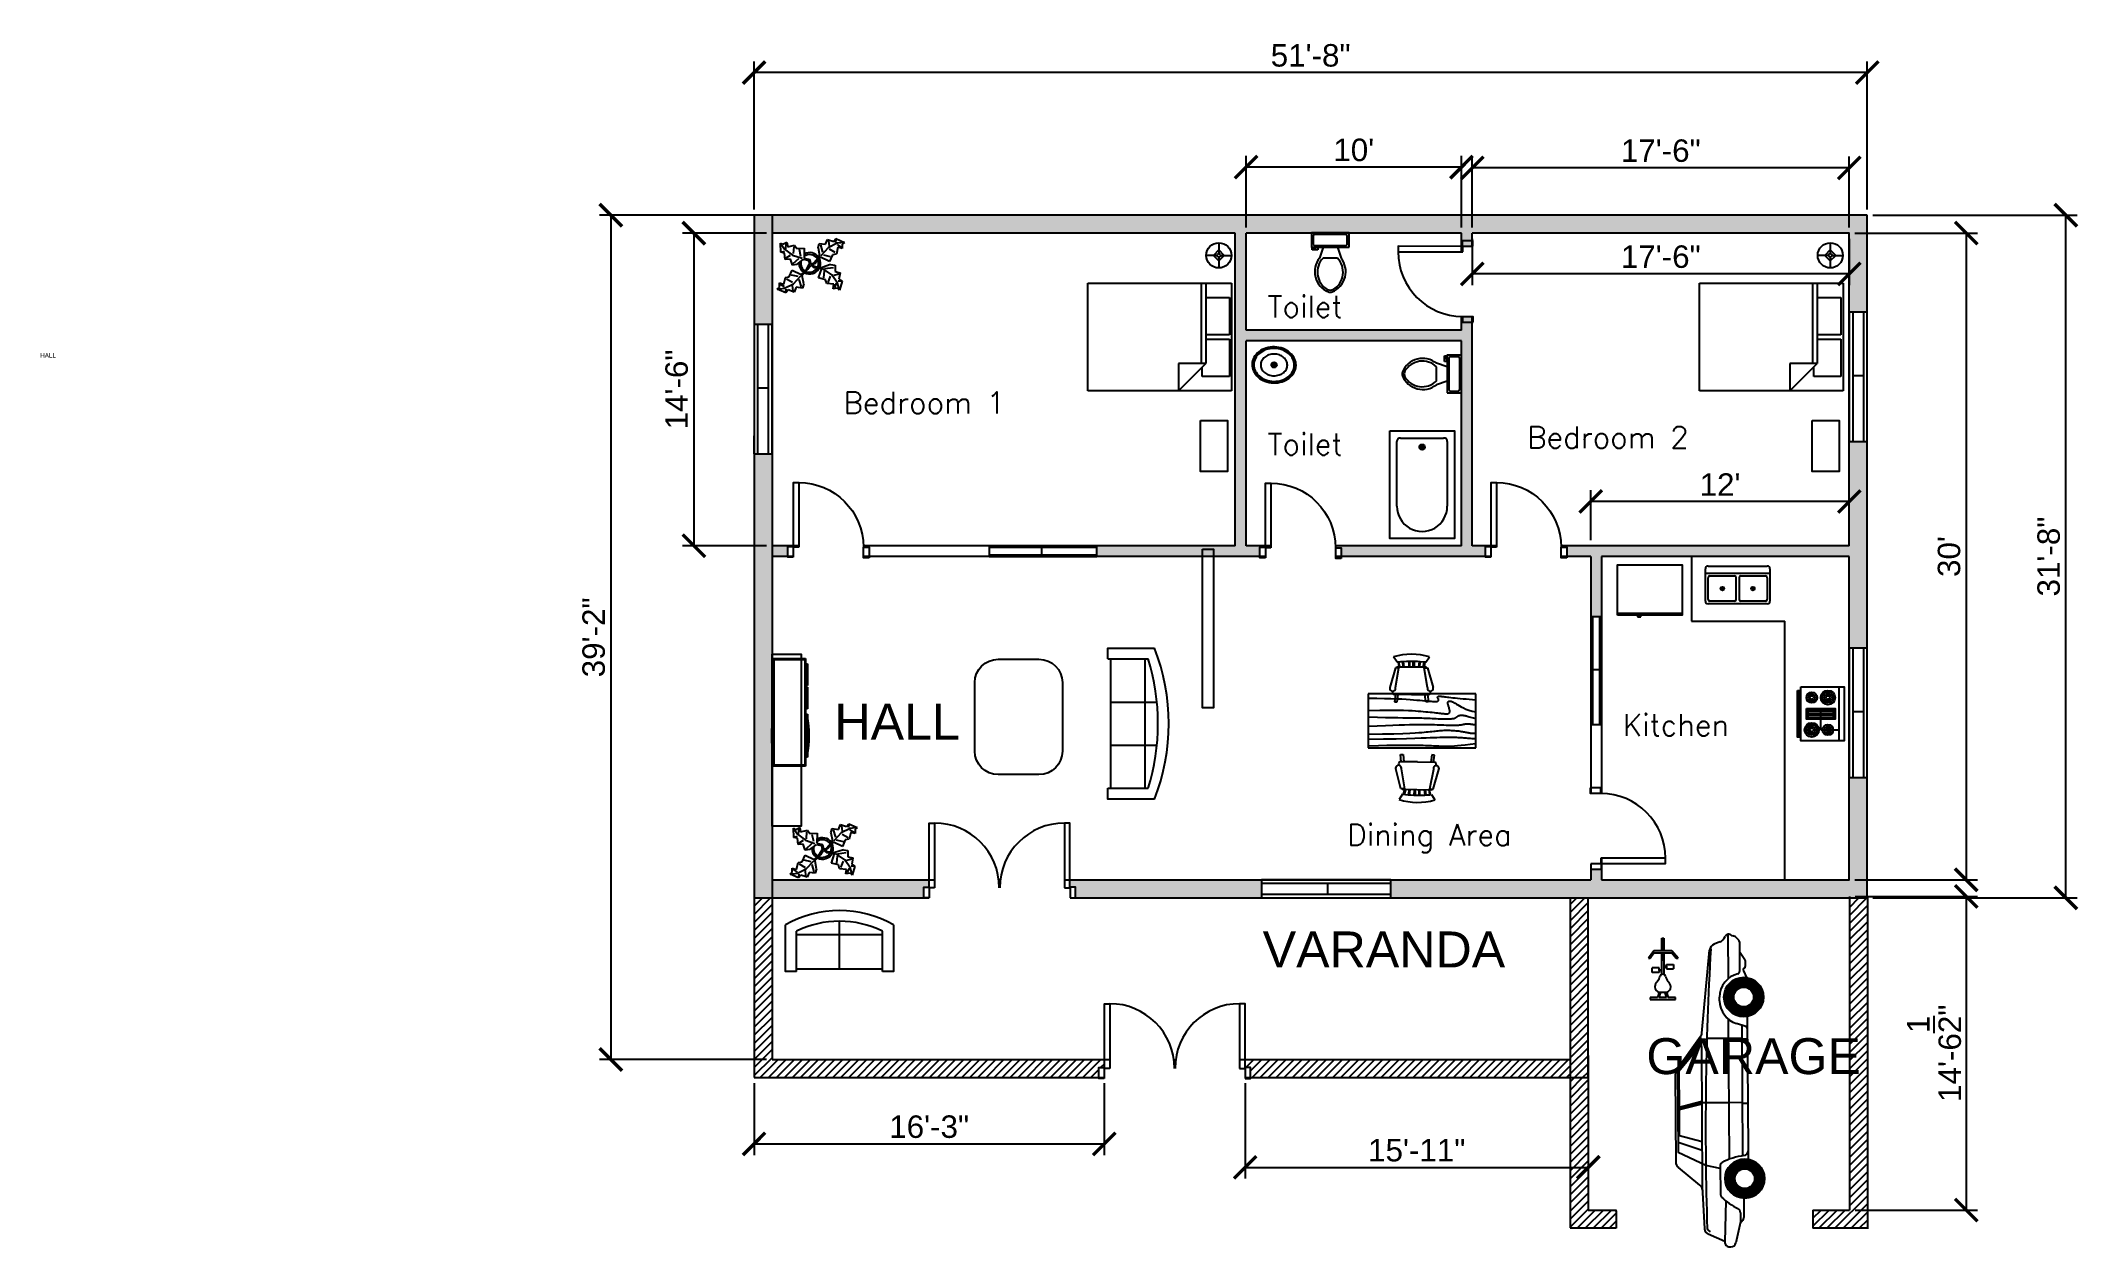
# Model space of a CAD drawing. Header units: inches. Extents: x 2081 to 3216, y 2050 to 2722.
import ezdxf

# ---------------------------------------------------------------- set-up
doc = ezdxf.new("R2010")
doc.units = ezdxf.units.IN
for name, color, linetype in [('Blocks', 51, 'Continuous'), ('Dim', 11, 'Continuous'), ('Door', 6, 'Continuous'), ('Hatches', 3, 'Continuous'), ('Text', 2, 'Continuous'), ('Window', 30, 'Continuous')]:
    doc.layers.add(name, color=color, linetype=linetype)
doc.styles.add('Annotative', font='arial.ttf')
doc.styles.get("Standard").update_dxf_attribs({"font": 'arial.ttf'})
doc.dimstyles.new('Dim', dxfattribs={"dimscale": 5, "dimtxt": 2.5, "dimasz": 2.5, "dimexe": 1.25, "dimexo": 0.625, "dimtad": 1, "dimlunit": 4, "dimtxsty": 'Standard', "dimblk": 'ARCHTICK', "dimcen": 2.5, "dimadec": 0, "dimazin": 0, "dimtfac": 1, "dimtmove": 0, "dimatfit": 3, "dimfxl": 1, "dimarcsym": 0})
pattern_1 = [(45, (0, 0), (-2.245064030267288, 2.245064030267288), [])]

msp = doc.modelspace()

# ---------------------------------------------------------------- texts
at = {"layer": 'Dim', "style": 'Annotative'}
for s, p in [('HALL', (2522.889913444028, 2332.894579225955)), ('VARANDA', (2761.429211434041, 2206.140655116783)), ('GARAGE', (2975.104984558629, 2146.744434407393))]:
    msp.add_text(s, height=20, dxfattribs=at).set_placement(p)
at = {"layer": 'Dim', "insert": (2080.598047679448, 2548.122273455525), "char_height": 2.5, "attachment_point": 1}
msp.add_mtext('HALL', dxfattribs=at)
at = {"layer": 'Text', "char_height": 12, "attachment_point": 1}
for s, insert in [('{\\Fsimplex|c0;Toilet}', (2764.22851964877, 2580.008978422896)), ('{\\Fsimplex|c0;Bedroom 1}', (2527.947898248998, 2526.475518394765)), ('{\\Fsimplex|c0;Toilet}', (2764.22851964877, 2503.381984914496)), ('{\\Fsimplex|c0;Bedroom 2}', (2908.693562314786, 2507.230911457009)), ('{\\Fsimplex|c0;Kitchen}', (2961.985108300263, 2347.102316525325)), ('{\\Fsimplex|c0;Dining Area}', (2808.531130595946, 2285.917905898003))]:
    msp.add_mtext_dynamic_manual_height_columns(s, width=110.4354952457797, gutter_width=12.5, heights=[0], dxfattribs=dict(at, insert=insert))

# ---------------------------------------------------------------- blocks, each defined once
blk = doc.blocks.new('door2')
at = {"layer": 'Door'}
for points in [[(-78.3996400434844, 5.613721312010057), (-81.3996400434844, 5.613721312010057), (-81.3996400434844, 41.61372131201006), (-78.3996400434844, 41.61372131201006)], [(-6.089592815231299, 5.613721312010057), (-3.089592815231299, 5.613721312010057), (-3.089592815231299, 41.61372131201006), (-6.089592815231299, 41.61372131201006)], [(-81.4892328587157, 0), (-84.4892328587157, 0), (-84.4892328587157, 6), (-81.4892328587157, 6)], [(-81.4892328587157, 0), (-84.4892328587157, 0), (-84.4892328587157, 6), (-81.4892328587157, 6)], [(-3, 0), (0, 0), (0, 6), (-3, 6)], [(-3, 0), (0, 0), (0, 6), (-3, 6)]]:
    blk.add_lwpolyline(points, close=True, dxfattribs=at)
for centre, start, end in [((-78.3996400434844, 5.613721312010057), 0, 90), ((-6.089592815231299, 5.613721312010057), 90, 180)]:
    blk.add_arc(centre, 36, start, end, dxfattribs=at)
blk = doc.blocks.new('door')
at = {"layer": 'Door'}
for points in [[(-6.089592815231299, 5.613721312010057), (-3.089592815231299, 5.613721312010057), (-3.089592815231299, 41.61372131201006), (-6.089592815231299, 41.61372131201006)], [(-45.24461642935785, -0.3862786879899431), (-42.24461642935785, -0.3862786879899431), (-42.24461642935785, 5.613721312010057), (-45.24461642935785, 5.613721312010057)], [(-3, 0), (0, 0), (0, 6), (-3, 6)], [(-3, 0), (0, 0), (0, 6), (-3, 6)]]:
    blk.add_lwpolyline(points, close=True, dxfattribs=at)
blk.add_arc((-6.089592815231299, 5.613721312010057), 36, 90, 180, dxfattribs=at)
blk = doc.blocks.new('Bath Tub - 26 x 60 in.')
for p, q in [((8, -18), (10, -18)), ((9, -17), (9, -19))]:
    blk.add_line(p, q)
blk.add_lwpolyline([(0, -36), (0, 0), (60, 0), (60, -36)], close=True)
for points in [[(4, -30), (4, -6)], [(6, -4), (42, -4)], [(42, -32), (6, -32)]]:
    blk.add_lwpolyline(points)
for radius in [1.5, 1]:
    blk.add_circle((9, -18), radius)
for centre, radius, start, end in [((5.75, -5.75), 1.767767, 81.8699, 188.1301), ((42, -18), 14, 270, 90), ((5.75, -30.25), 1.767767, 171.8699, 278.1301)]:
    blk.add_arc(centre, radius, start, end)
blk = doc.blocks.new('Sink - Oval top')
for p, q in [((-1, 0), (1, 0)), ((0, 1), (0, -1))]:
    blk.add_line(p, q)
at = {"linetype": 'Continuous'}
for points in [[(-12.2337188035408, 0.3941914712607968, 0.1176342565883263), (-11.46456229543958, -3.361933235489118, 0.104469279667093), (-8.878748691070427, -6.803541973650567, 0.09001578960148493), (-5.082757700676666, -9.072309807490512, 0.08191994915921848), (-0.3227280122732736, -10.01585280257211, 0.08191994915920903), (4.488169920880978, -9.380701564817912, 0.09001578960148009), (8.422342359155778, -7.36101289847943, 0.1044692796670922), (11.22435122606942, -4.093009071543406, 0.1176342565883338), (12.23371880354091, -0.3941914712607968, 0.1176342565883057), (11.46456229543992, 3.361933235488777, 0.1044692796670849), (8.878748691070427, 6.803541973650567, 0.09001578960148834), (5.082757700676325, 9.072309807490683, 0.08191994915920578), (0.3227280122732736, 10.01585280257211, 0.08191994915920695), (-4.488169920880864, 9.380701564817969, 0.0900157896014802), (-8.422342359155778, 7.36101289847943, 0.1044692796670951), (-11.22435122606919, 4.093009071543634, 0.1176342565883402)], [(-11.2862798685012, 0.1590597164737346, 0.1186217001864142), (-10.51590095791209, -3.253161772358112, 0.1046781721811095), (-8.071803350560117, -6.358618019863343, 0.08956206646917378), (-4.537699193222352, -8.366971929609804, 0.08118469889121774), (-0.1289739026695997, -9.15150355811437, 0.08118469889122752), (4.300109150126218, -8.491524865184601, 0.0895620664691798), (7.889406708212618, -6.583562428127607, 0.1046781721811044), (10.42004782883112, -3.548216131892445, 0.1186217001864013), (11.2862798685012, -0.1590597164736209, 0.1186217001863946), (10.51590095791221, 3.253161772357998, 0.1046781721811069), (8.071803350560117, 6.358618019863343, 0.0895620664691756), (4.537699193222124, 8.366971929609917, 0.08118469889121599), (0.1289739026695997, 9.151503558114428, 0.08118469889121414), (-4.300109150125877, 8.491524865184829, 0.08956206646917471), (-7.889406708212618, 6.583562428127607, 0.1046781721811045), (-10.42004782883112, 3.548216131892445, 0.1186217001863946)], [(-7.420452389032903, 0.08298767816017971, 0.1182825673856775), (-6.907065465214487, -2.167464938077501, 0.1046074595377274), (-5.294791470712084, -4.209988192029414, 0.0897179636260996), (-2.966599981142508, -5.52812215268807, 0.08143608252771127), (-0.06751351878551759, -6.036810076758798, 0.08143608252772175), (2.84222437824053, -5.593085960977874, 0.08971796362613145), (5.199312936802016, -4.327350491993343, 0.1046074595376878), (6.85686365682659, -2.321395784920355, 0.1182825673856714), (7.420452389033017, -0.08298767816017971, 0.1182825673856961), (6.907065465214487, 2.167464938077615, 0.1046074595377135), (5.294791470712084, 4.209988192029414, 0.08971796362612645), (2.966599981142622, 5.528122152687843, 0.08143608252774252), (0.06751351878551759, 6.036810076758798, 0.08143608252772248), (-2.842224378240644, 5.593085960977874, 0.08971796362612122), (-5.199312936802016, 4.327350491993343, 0.1046074595377049), (-6.856863656826476, 2.321395784920355, 0.1182825673856712)]]:
    blk.add_lwpolyline(points, format="xyb", close=True, dxfattribs=at)
for radius in [1.5, 1]:
    blk.add_circle((0, 0), radius)
blk = doc.blocks.new('Toilet - top')
for p, q in [((-10, -8.5), (-8, -8.5)), ((-10, -9.5), (-10, -8.5)), ((-7, -9.5), (-10, -9.5)), ((-8, -8.5), (-8, -8)), ((-7, -8), (-7, -9.5)), ((-4, -8), (-6, -14)), ((4, -8), (6, -14)), ((9.5, -6), (9.5, -2)), ((4, -14), (-4, -14))]:
    blk.add_line(p, q)
blk.add_lwpolyline([(10.5, -8), (10.5, 0), (-10.5, 0), (-10.5, -8)], close=True)
for points in [[(-9.5, -2), (-9.5, -6)], [(8.5, -1), (-8.5, -1)], [(-8.5, -7), (8.5, -7)]]:
    blk.add_lwpolyline(points)
for centre, radius, start, end in [((-8.625, -1.875), 0.8838834999999999, 81.8699, 188.1301), ((-8.625, -6.125), 0.8838834999999999, 171.869898, 278.1301), ((8.625, -1.875), 0.8838834999999999, 351.8699, 98.13009999999998), ((8.625, -6.125), 0.8838834999999999, 261.8699, 8.130099999999993), ((3.519562435188957, -21.58049502388982), 12.16902005083647, 141.4691096810948, 247.9714346835576), ((4.199957580658808, -21.81740929088453), 11.3291791325804, 136.3677254423718, 238.946823937405), ((-3.519499936778317, -21.58047137067522), 12.16903423757823, 292.0284332733153, 38.53070636800452), ((-4.199890672038477, -21.81738596564129), 11.32918622148567, 301.0530065773863, 43.63209216694732), ((2.096609817270334e-05, -27.87646475467881), 4, 245.7318247449371, 294.2681740488959), ((2.094152141829397e-05, -28.99996806116074), 4, 254.8605283244436, 285.1394707718433)]:
    blk.add_arc(centre, radius, start, end)
blk = doc.blocks.new('Bed - Queen')
at = {"linetype": 'Continuous'}
for p, q in [((0, -80.00003000000002), (0, 0)), ((0, 0), (59.99999, 0)), ((59.99999, 0), (59.99999, -80.00003000000002)), ((7.99999, -1.200000000000017), (28.79998, -1.200000000000017)), ((7.99999, -14.40000000000001), (7.99999, -1.200000000000017)), ((28.79998, -1.200000000000017), (28.79998, -14.40000000000001)), ((31.19999, -1.200000000000017), (51.99999000000001, -1.200000000000017)), ((31.19999, -14.40000000000001), (31.19999, -1.200000000000017)), ((51.99999000000001, -1.200000000000017), (51.99999000000001, -16.40000000000001)), ((0, -14.40000000000001), (44.8, -14.40000000000001)), ((44.8, -16.80000000000001), (0, -16.80000000000001)), ((59.99999, -29.60000000000001), (44.8, -14.40000000000001)), ((44.8, -14.40000000000001), (44.8, -29.60000000000001)), ((51.99999000000001, -16.40000000000001), (46.79936000000001, -16.40000000000001)), ((44.8, -29.60000000000001), (59.99999, -29.60000000000001)), ((59.99999, -80.00003000000002), (0, -80.00003000000002))]:
    blk.add_line(p, q, dxfattribs=at)
blk = doc.blocks.new('Sofa - Roundback 7 ft.')
at = {"linetype": 'Continuous'}
for p, q in [((-12.00002000000001, -32.44210000000393), (-12.00003, -6.597100000003898)), ((11.99997, -32.44210000000393), (11.99997999999999, -6.597100000003898)), ((-36.000027, -34.00000000000394), (-36.000027, -11.46960000000396)), ((-35.999844, -13.38190000000397), (35.99979999999999, -13.38190000000397)), ((35.99997999999999, -34.00000000000394), (35.99997999999999, -11.46960000000396)), ((-36.000027, -32.44210000000393), (35.99997999999999, -32.44210000000393))]:
    blk.add_line(p, q, dxfattribs=at)
for points in [[(-36.000027, -34.00000000000394), (-42.000027, -34.00000000000394), (-42.000027, -8.000000000003944)], [(41.99997999999999, -8.000000000003944), (41.99997999999999, -34.00000000000394), (35.99997999999999, -34.00000000000394)]]:
    blk.add_lwpolyline(points, dxfattribs=at)
for centre, radius, start, end in [((0, -114.250000000004), 114.250000000004, 68.43141000000074, 111.5686000000006), ((-1.000000000317414e-05, -127.1968000000039), 121.1967999999973, 72.72032999999948, 107.2797000000005)]:
    blk.add_arc(centre, radius, start, end, dxfattribs=at)
blk = doc.blocks.new('Plant - Rubber or Philodendron')
at = {"linetype": 'Continuous'}
for p, q in [((-16.20050000000001, 11.47740000000002), (-13.98990000000001, 8.106400000000008)), ((-16.20050000000001, 11.47740000000002), (-14.8639, 10.79640000000001)), ((-16.01590000000002, 6.332899999999995), (-16.20050000000001, 11.47740000000002)), ((-14.8639, 10.79640000000001), (-12.61950000000002, 11.89750000000001)), ((-12.61950000000002, 11.89750000000001), (-12.1909, 9.434500000000014)), ((8.887100000000004, 10.79080000000002), (9.980899999999991, 13.4933)), ((9.980899999999991, 13.4933), (13.3837, 12.30100000000002)), ((10.58279999999999, 12.69460000000001), (10.88929999999999, 9.795299999999997)), ((13.3837, 12.30100000000002), (14.68000000000001, 13.90390000000002)), ((14.58160000000001, 13.2037), (14.38479999999998, 11.80330000000001)), ((14.68000000000001, 13.90390000000002), (19.38479999999998, 11.81460000000001)), ((19.38479999999998, 11.81460000000001), (15.38589999999999, 11.30550000000002)), ((19.38479999999998, 11.81460000000001), (18.18680000000001, 10.91190000000003)), ((-14.0069, 5.870400000000018), (-16.01590000000002, 6.332899999999995)), ((-15.3434, 6.551400000000001), (-13.9984, 6.988400000000013)), ((-13.58680000000001, 2.289400000000001), (-14.0069, 5.870400000000018)), ((-13.98990000000001, 8.106400000000008), (-9.543399999999991, 4.718500000000006)), ((-10.67840000000001, 2.491000000000014), (-13.58680000000001, 2.289400000000001)), ((-13.31739999999999, 8.325000000000017), (-13.0735, 11.00650000000002)), ((-13.13290000000001, 3.18040000000002), (-10.66140000000001, 4.727000000000004)), ((-12.1909, 9.434500000000014), (-8.382900000000006, 10.30000000000001)), ((-9.585800000000006, -0.8714999999999975), (-10.67840000000001, 2.491000000000014)), ((-9.543399999999991, 4.718500000000006), (-4.191699999999997, 2.988799999999998)), ((-9.131799999999998, 0.01950000000002206), (-5.979299999999995, 2.902500000000003)), ((-8.836900000000014, 9.40900000000002), (-9.089400000000012, 5.609500000000025)), ((-8.382900000000006, 10.30000000000001), (-7.054900000000004, 8.501000000000005)), ((-7.122800000000012, -0.4429999999999836), (-3.524799999999999, 2.213100000000026)), ((-7.054900000000004, 8.501000000000005), (-3.028400000000005, 8.69410000000002)), ((-4.852900000000005, 4.012), (-5.718400000000003, 7.820000000000022)), ((-3.524799999999999, 2.213100000000026), (-3.301099999999991, 2.435500000000019)), ((-3.301099999999991, 2.435500000000019), (-0.5305999999999926, 1.794700000000006)), ((-3.028400000000005, 8.69410000000002), (-3.070899999999995, 3.104100000000017)), ((-3.070899999999995, 3.104100000000017), (0.07970000000000255, 2.316300000000012)), ((-0.5305999999999926, 1.794700000000006), (-0.2255000000000109, -0.5526999999999873)), ((-0.5305999999999926, 1.794700000000006), (-0.5305999999999926, 1.794700000000006)), ((0.07970000000000255, 2.316300000000012), (0.4866000000000099, -0.03099999999997749)), ((0.4866000000000099, -0.03099999999997749), (2.114100000000008, 0.2298000000000116)), ((2.114100000000008, 0.2298000000000116), (5.434599999999989, 3.914600000000007)), ((6.103199999999987, 3.684400000000011), (2.8262, -0.03099999999997749)), ((4.691399999999987, 8.881200000000007), (5.385899999999992, 11.28280000000001)), ((4.691399999999987, 8.881200000000007), (5.50139999999999, 4.483100000000007)), ((5.385899999999992, 11.28280000000001), (8.887100000000004, 10.79080000000002)), ((5.434599999999989, 3.914600000000007), (5.50139999999999, 4.483100000000007)), ((5.987799999999993, 10.48420000000002), (7.197100000000006, 6.386900000000026)), ((11.10890000000001, 1.19580000000002), (6.103199999999987, 3.684400000000011)), ((10.39160000000001, 8.794200000000018), (6.284699999999987, 4.402800000000013)), ((7.700500000000005, 4.888100000000009), (11.5025, 3.996700000000004)), ((15.38589999999999, 11.30550000000002), (10.39160000000001, 8.794200000000018)), ((14.29769999999999, 6.103100000000012), (10.99340000000001, 7.995600000000024)), ((12.70050000000001, 4.899400000000014), (11.10890000000001, 1.19580000000002)), ((14.89949999999999, 5.304400000000015), (12.70050000000001, 4.899400000000014)), ((15.79089999999999, 9.106500000000011), (14.89949999999999, 5.304400000000015)), ((15.28749999999999, 10.6053), (17.5907, 9.210500000000025)), ((18.1925, 8.411900000000031), (15.79089999999999, 9.106500000000011)), ((18.18680000000001, 10.91190000000003), (18.1925, 8.411900000000031)), ((-16.81570000000002, -10.77539999999999), (-14.41409999999999, -11.4699)), ((-16.81010000000001, -13.27539999999999), (-16.81570000000002, -10.77539999999999)), ((-14.41409999999999, -11.4699), (-13.52279999999999, -7.667899999999975)), ((-14.00909999999999, -13.66899999999998), (-9.014800000000008, -11.15769999999998)), ((-13.52279999999999, -7.667899999999975), (-11.3237, -7.262900000000002)), ((-12.92099999999999, -8.466499999999996), (-9.616600000000005, -10.35899999999998)), ((-11.3237, -7.262900000000002), (-9.732100000000003, -3.559299999999979)), ((-6.323700000000002, -7.251599999999996), (-10.12570000000002, -6.360199999999992)), ((-9.732100000000003, -3.559299999999979), (-4.726400000000012, -6.047899999999998)), ((-7.122800000000012, -0.4429999999999836), (-9.585800000000006, -0.8714999999999975)), ((-9.014800000000008, -11.15769999999998), (-4.904699999999991, -6.81219999999999)), ((-4.61099999999999, -12.84769999999997), (-5.820300000000003, -8.750399999999985)), ((-2.019000000000005, -3.614800000000002), (-4.726400000000012, -6.047899999999998)), ((-4.124600000000015, -6.846599999999995), (-4.057899999999989, -6.278099999999995)), ((-3.314600000000013, -11.24469999999999), (-4.124600000000015, -6.846599999999995)), ((-4.057899999999989, -6.278099999999995), (-0.9375, -3.160799999999995)), ((-3.314600000000013, -11.24469999999999), (-4.009199999999993, -13.6463)), ((-2.019000000000005, -3.614800000000002), (-0.2255000000000109, -0.5526999999999873)), ((-0.9375, -3.160799999999995), (0.5883000000000038, -0.8134999999999764)), ((0.5883000000000038, -0.8134999999999764), (2.244699999999995, -2.0916)), ((2.8262, -0.03099999999997749), (1.300299999999993, -0.5526999999999873)), ((1.300299999999993, -0.5526999999999873), (2.419299999999993, -1.465499999999992)), ((2.244699999999995, -2.0916), (6.710800000000006, -2.662599999999998)), ((2.419299999999993, -1.465499999999992), (6.89500000000001, -2.117499999999978)), ((4.942999999999984, -7.965899999999976), (6.710800000000006, -2.662599999999998)), ((8.832099999999997, -9.026600000000002), (4.942999999999984, -7.965899999999976)), ((11.66049999999998, -0.5412999999999784), (6.89500000000001, -2.117499999999978)), ((12.36769999999999, -6.198099999999982), (7.218999999999994, -2.677199999999999)), ((8.125, -4.076799999999992), (7.771500000000003, -7.965899999999976)), ((8.354399999999998, -2.745299999999986), (13.19729999999998, -2.170400000000001)), ((9.539199999999994, -11.14789999999999), (8.832099999999997, -9.026600000000002)), ((13.42830000000001, -11.50149999999999), (9.539199999999994, -11.14789999999999)), ((10.24629999999999, -10.4408), (11.66049999999998, -6.905299999999983)), ((11.66049999999998, -0.5412999999999784), (14.1354, -0.8947999999999752)), ((15.5496, -10.79429999999999), (12.36769999999999, -6.198099999999982)), ((16.2567, -5.844599999999986), (13.42830000000001, -6.551699999999983)), ((14.8425, -10.79429999999999), (13.78190000000001, -13.26919999999998)), ((14.1354, -0.8947999999999752), (14.1354, -4.430399999999992)), ((14.1354, -4.430399999999992), (16.96379999999999, -5.137499999999989)), ((16.6103, -14.68339999999998), (15.5496, -10.79429999999999)), ((17.31739999999999, -9.733699999999999), (15.9032, -9.733699999999999)), ((16.96379999999999, -5.137499999999989), (16.2567, -8.673000000000002)), ((16.2567, -8.673000000000002), (18.02449999999999, -9.733699999999999)), ((18.02449999999999, -9.733699999999999), (16.6103, -14.68339999999998)), ((-18.00800000000001, -14.17809999999997), (-16.81010000000001, -13.27539999999999)), ((-18.00800000000001, -14.17809999999997), (-14.00909999999999, -13.66899999999998)), ((-13.3032, -16.26739999999998), (-18.00800000000001, -14.17809999999997)), ((-13.91070000000002, -12.96879999999999), (-16.2139, -11.57399999999998)), ((-12.0069, -14.66449999999998), (-13.3032, -16.26739999999998)), ((-13.20480000000001, -15.56719999999999), (-13.00800000000001, -14.16679999999999)), ((-8.604199999999992, -15.85679999999999), (-12.0069, -14.66449999999998)), ((-9.205999999999989, -15.05809999999997), (-9.512599999999992, -12.15879999999999)), ((-7.510300000000001, -13.15429999999998), (-8.604199999999992, -15.85679999999999)), ((-4.009199999999993, -13.6463), (-7.510300000000001, -13.15429999999998)), ((13.07480000000001, -13.97629999999998), (13.42830000000001, -11.50149999999999)), ((15.5496, -13.62279999999998), (13.07480000000001, -13.97629999999998)), ((16.6103, -14.68339999999998), (15.5496, -13.62279999999998))]:
    blk.add_line(p, q, dxfattribs=at)
for centre, radius, start, end in [((0.03079999999999927, 0.1664000000000101), 6.000000000002548, 178.6146999999872, 235.1168999999775), ((0.03079999999999927, 0.1664000000000101), 5.000000000000334, 168.1647000000314, 238.6724999999761), ((0, 0), 6.127507999995974, 34.37569000000935, 120.1027999999894), ((-0.06010000000000559, -0.2074999999999818), 5.246133000001304, 33.82191999999591, 124.9413999999845), ((-0.2664000000000044, 0.168200000000013), 5.277530999995967, 338.4094000000212, 20.03007000003226), ((-0.09800000000001319, 0.136400000000009), 6.128825000001457, 341.2016999999712, 26.09184000001519), ((-0.02340000000000941, 0.3825000000000216), 6.149236999999206, 242.5811999999688, 331.2713999999922), ((-0.1101999999999919, 0.4886000000000195), 5.288259999998192, 247.3710999999605, 327.4719999999419)]:
    blk.add_arc(centre, radius, start, end, dxfattribs=at)
blk = doc.blocks.new('Lamp - Table')
at = {"linetype": 'Continuous'}
for p, q in [((-1, 0), (-6.999999999999998, 0)), ((0, 3.000001000000001), (-3, 0)), ((-3, 0), (0, -3)), ((0, 7.000001), (0, 1)), ((3.000003, 0), (0, 3.000001000000001)), ((0, -3), (3.000003, 0)), ((1, 0), (7.000003, 0)), ((0, -0.9999995), (0, -6.999999))]:
    blk.add_line(p, q, dxfattribs=at)
for radius in [6.999999999999999, 1]:
    blk.add_circle((0, 0), radius, dxfattribs=at)
blk = doc.blocks.new('Range-Oven - 30 in top')
for p, q in [((0, -3), (30, -3)), ((12, -6), (18, -6)), ((13, -19.999996), (13, -6)), ((14, -6), (14, -19.999996)), ((15, -19.999996), (15, -6)), ((16, -6), (16, -19.999996)), ((17, -19.999996), (17, -6)), ((18, -19.999996), (12, -19.999996)), ((6.000000000000004, -23.999996), (6.000000000000004, -24.999996)), ((8.000000000000004, -24.999996), (8.000000000000004, -23.999996)), ((22, -24.999996), (22, -23.999996)), ((24, -23.999996), (24, -24.999996))]:
    blk.add_line(p, q)
for points in [[(0, -23.999996), (0, 0), (30, 0), (30, -23.999996)], [(12, -20.999996), (12, -5), (18, -5), (18, -20.999996)], [(2.000000000000004, -25.999996), (2.000000000000004, -24.999996), (28, -24.999996), (28, -25.999996)]]:
    blk.add_lwpolyline(points, close=True)
for centre, radius in [((6.000000000000004, -9.0000002), 4), ((6.000000000000004, -9.0000002), 3), ((6.000000000000004, -9.0000002), 2), ((6.000000000000004, -9.0000002), 1), ((24, -9.0000002), 3), ((24, -9.0000002), 2), ((24, -9.0000002), 1), ((6.000000000000004, -18), 3), ((6.000000000000004, -18), 2), ((6.000000000000004, -18), 1), ((24, -18), 4), ((24, -18), 3), ((24, -18), 2), ((24, -18), 1)]:
    blk.add_circle(centre, radius)
blk = doc.blocks.new('Refrigerator-2 door - 36 in top')
for p, q in [((0, -26.999999), (36, -26.999999)), ((11, -27.999999), (11, -28.999999)), ((11, -28.999999), (13, -28.999999)), ((12, -26.999999), (12, -28.999999)), ((13, -28.999999), (13, -27.999999))]:
    blk.add_line(p, q)
blk.add_lwpolyline([(0, -27.999999), (0, 0), (36, 0), (36, -27.999999)], close=True)
blk = doc.blocks.new('Sink-double - 36 in top')
for p, q in [((-18, -4), (18, -4)), ((-0.75, -18.5), (-0.75, -6.5)), ((0.75, -6.5), (0.75, -18.5))]:
    blk.add_line(p, q)
for points in [[(-16.5, 0), (16.5, 0)], [(-18, -19.5), (-18, -1.5)], [(-16.5, -18.5), (-16.5, -6.5)], [(-15.5, -5.5), (-1.75, -5.5)], [(1.75, -5.5), (15.5, -5.5)], [(16.5, -6.5), (16.5, -18.5)], [(18, -1.5), (18, -19.5)], [(16.5, -21), (-16.5, -21)], [(-1.75, -19.5), (-15.5, -19.5)], [(15.5, -19.5), (1.75, -19.5)]]:
    blk.add_lwpolyline(points)
for centre, radius in [((-8.5, -12.5), 1), ((-8.5, -12.5), 0.5), ((8.5, -12.5), 1), ((8.5, -12.5), 0.5)]:
    blk.add_circle(centre, radius)
for centre, radius, start, end in [((-16.5, -1.5), 1.5, 90, 180), ((16.5, -1.5), 1.5, 0, 90), ((-15.5, -6.5), 1, 90, 180), ((-1.75, -6.5), 1, 0, 90), ((1.75, -6.5), 1, 90, 180), ((15.5, -6.5), 1, 0, 90), ((-16.5, -19.5), 1.5, 180, 270), ((-15.5, -18.5), 1, 180, 270), ((-1.75, -18.5), 1, 270, 0), ((1.75, -18.5), 1, 180, 270), ((15.5, -18.5), 1, 270, 0), ((16.5, -19.5), 1.5, 270, 0)]:
    blk.add_arc(centre, radius, start, end)
blk = doc.blocks.new('_ArchTick')
at = {"color": 0, "linetype": 'ByBlock', "const_width": 0.15}
blk.add_lwpolyline([(-0.5, -0.5), (0.5, 0.5)], dxfattribs=at)
blk = doc.blocks.new('*D19')
at = {"layer": 'Defpoints', "color": 0, "transparency": 16777216}
for p in [(2488.148427754902, 2614.865014558226), (2444.594948154285, 2440.865014558226), (2488.148427754902, 2440.865014558226)]:
    blk.add_point(p, dxfattribs=at)
at = {"layer": 'Dim', "color": 0, "lineweight": -2, "transparency": 16777216}
for p, q in [((2485.023427754902, 2614.865014558226), (2438.344948154285, 2614.865014558226)), ((2444.594948154285, 2614.865014558226), (2444.594948154285, 2440.865014558226)), ((2485.023427754902, 2440.865014558226), (2438.344948154285, 2440.865014558226))]:
    blk.add_line(p, q, dxfattribs=at)
at = {"layer": 'Dim', "color": 0, "lineweight": -2, "transparency": 16777216, "xscale": 12.5, "yscale": 12.5, "zscale": 12.5}
for p, rotation in [((2444.594948154285, 2614.865014558226), 90), ((2444.594948154285, 2440.865014558226), 270)]:
    blk.add_blockref('_ArchTick', p, dxfattribs=dict(at, rotation=rotation))
at = {"layer": 'Dim', "color": 0, "transparency": 16777216, "insert": (2435.087785807764, 2527.865014558225), "char_height": 12.5, "attachment_point": 5, "rotation": 90}
blk.add_mtext('14\'-6"', dxfattribs=at)
blk = doc.blocks.new('*D20')
at = {"layer": 'Defpoints', "color": 0, "transparency": 16777216}
for p in [(3088.148427754903, 2614.865014558226), (3088.148427754903, 2254.865014558226), (3153.260005601946, 2254.865014558226)]:
    blk.add_point(p, dxfattribs=at)
at = {"layer": 'Dim', "color": 0, "lineweight": -2, "transparency": 16777216}
for p, q in [((3091.273427754903, 2614.865014558226), (3159.510005601946, 2614.865014558226)), ((3153.260005601946, 2614.865014558226), (3153.260005601946, 2254.865014558226)), ((3091.273427754903, 2254.865014558226), (3159.510005601946, 2254.865014558226))]:
    blk.add_line(p, q, dxfattribs=at)
at = {"layer": 'Dim', "color": 0, "lineweight": -2, "transparency": 16777216, "xscale": 12.5, "yscale": 12.5, "zscale": 12.5}
for p, rotation in [((3153.260005601946, 2614.865014558226), 90), ((3153.260005601946, 2254.865014558226), 270)]:
    blk.add_blockref('_ArchTick', p, dxfattribs=dict(at, rotation=rotation))
at = {"layer": 'Dim', "color": 0, "transparency": 16777216, "insert": (3143.748579953923, 2434.865014558225), "char_height": 12.5, "attachment_point": 5, "rotation": 90}
blk.add_mtext("30'", dxfattribs=at)
blk = doc.blocks.new('*D21')
at = {"layer": 'Defpoints', "color": 0, "transparency": 16777216}
for p in [(2878.148427754901, 2651.21457167601), (2878.148427754901, 2614.865014558225), (3088.148427754901, 2614.865014558225)]:
    blk.add_point(p, dxfattribs=at)
at = {"layer": 'Dim', "color": 0, "lineweight": -2, "transparency": 16777216}
for p, q in [((2878.148427754901, 2617.990014558225), (2878.148427754901, 2657.46457167601)), ((3088.148427754901, 2617.990014558225), (3088.148427754901, 2657.46457167601)), ((3088.148427754901, 2651.21457167601), (2878.148427754901, 2651.21457167601))]:
    blk.add_line(p, q, dxfattribs=at)
at = {"layer": 'Dim', "color": 0, "lineweight": -2, "transparency": 16777216, "xscale": 12.5, "yscale": 12.5, "zscale": 12.5, "rotation": 180}
blk.add_blockref('_ArchTick', (2878.148427754901, 2651.21457167601), dxfattribs=at)
at = {"layer": 'Dim', "color": 0, "lineweight": -2, "transparency": 16777216, "xscale": 12.5, "yscale": 12.5, "zscale": 12.5}
blk.add_blockref('_ArchTick', (3088.148427754901, 2651.21457167601), dxfattribs=at)
at = {"layer": 'Dim', "color": 0, "transparency": 16777216, "insert": (2983.148427754901, 2660.721734022531), "char_height": 12.5, "attachment_point": 5}
blk.add_mtext('17\'-6"', dxfattribs=at)
blk = doc.blocks.new('*D22')
at = {"layer": 'Defpoints', "color": 0, "transparency": 16777216}
for p in [(2752.148427754901, 2651.629565441651), (2752.148427754901, 2614.865014558225), (2872.148427754901, 2614.865014558225)]:
    blk.add_point(p, dxfattribs=at)
at = {"layer": 'Dim', "color": 0, "lineweight": -2, "transparency": 16777216}
for p, q in [((2752.148427754901, 2617.990014558225), (2752.148427754901, 2657.879565441651)), ((2872.148427754901, 2617.990014558225), (2872.148427754901, 2657.879565441651)), ((2872.148427754901, 2651.629565441651), (2752.148427754901, 2651.629565441651))]:
    blk.add_line(p, q, dxfattribs=at)
at = {"layer": 'Dim', "color": 0, "lineweight": -2, "transparency": 16777216, "xscale": 12.5, "yscale": 12.5, "zscale": 12.5, "rotation": 180}
blk.add_blockref('_ArchTick', (2752.148427754901, 2651.629565441651), dxfattribs=at)
at = {"layer": 'Dim', "color": 0, "lineweight": -2, "transparency": 16777216, "xscale": 12.5, "yscale": 12.5, "zscale": 12.5}
blk.add_blockref('_ArchTick', (2872.148427754901, 2651.629565441651), dxfattribs=at)
at = {"layer": 'Dim', "color": 0, "transparency": 16777216, "insert": (2812.148427754901, 2661.136727788172), "char_height": 12.5, "attachment_point": 5}
blk.add_mtext("10'", dxfattribs=at)
blk = doc.blocks.new('Sofa - Roundback Loveseat 5 ft.')
at = {"linetype": 'Continuous'}
for p, q in [((0, -32.44198000000246), (0, -5.999980000002449)), ((-23.99999999999999, -33.99998000000245), (-23.99999999999999, -11.46958000000243)), ((-23.99979999999998, -13.38178000000245), (23.99986, -13.38178000000245)), ((24.00004000000001, -33.99998000000245), (24.00004000000001, -11.46958000000243)), ((-23.99999999999999, -32.44198000000246), (24.00004000000001, -32.44198000000246))]:
    blk.add_line(p, q, dxfattribs=at)
for points in [[(-23.99999999999999, -33.99998000000245), (-29.99999999999999, -33.99998000000245), (-29.99999999999999, -7.999980000002449)], [(30.00004000000001, -7.999980000002449), (30.00004000000001, -33.99998000000245), (24.00004000000001, -33.99998000000245)]]:
    blk.add_lwpolyline(points, dxfattribs=at)
for centre, radius, start, end in [((0, -60.24998000000245), 60.24998000000245, 60.13715000000121, 119.862800000004), ((0, -61.38438000000245), 55.38444000000722, 64.32083000000306, 115.6791999999996)]:
    blk.add_arc(centre, radius, start, end, dxfattribs=at)
blk = doc.blocks.new('Exercise Bike')
at = {"linetype": 'Continuous'}
for p, q in [((-0.75, 10), (-0.75, 17)), ((-0.75, 17), (0.25, 17)), ((-0.5, 17), (-0.5, 9.992899999999992)), ((-0.25, 10), (-0.25, 17)), ((0, 17), (0, 9.992899999999992)), ((0.25, 17), (0.25, 10)), ((-5.25, 10), (-8.25, 6)), ((-8.25, 6), (-7.25, 6)), ((-7.25, 6), (-5.25, 9)), ((-6.25, -2), (-6.25, 0.5)), ((-2.25, 0.5), (-6.25, 0.5)), ((-0.75, 10), (-5.25, 10)), ((-5.25, 9), (4.75, 9)), ((-2.25, -0.5), (-2.25, 0.5)), ((4.75, 10), (-0.75, 10)), ((-0.75, 5), (-0.75, 9)), ((-0.75, -3.063500000000005), (-0.75, 5)), ((-0.75, 5), (0.25, 5)), ((-0.5, 8.939599999999999), (-0.5, 5)), ((-0.25, 5), (-0.25, 9)), ((0, 8.939599999999999), (0, 5)), ((0.25, 9), (0.25, 5)), ((0.25, 5), (0.25, -3.063500000000005)), ((0.25, 1.5), (1.75, 1.5)), ((0.25, 1), (1.75, 1)), ((1.75, 2.5), (5.75, 2.5)), ((1.75, 1.5), (1.75, 2.5)), ((1.75, 1.5), (1.75, 0)), ((1.75, 0), (5.75, 0)), ((8.25, 6), (4.75, 10)), ((4.75, 9), (7.25, 6)), ((5.75, 2.5), (5.75, 0)), ((7.25, 6), (8.25, 6)), ((-2.25, -2), (-6.25, -2)), ((-2.25, -0.5), (-0.75, -0.5)), ((-2.25, -1), (-2.25, -0.5)), ((-2.25, -1), (-2.25, -2)), ((-0.75, -1), (-2.25, -1)), ((-7.25, -16), (-7.25, -17)), ((-4.75, -16), (-7.25, -16)), ((-7.25, -17), (6.75, -17)), ((-3.25, -16), (-4.75, -16)), ((-2.25, -13), (-3.25, -16)), ((-2.25, -16), (-1.25, -13)), ((-2.25, -13), (1.75, -13)), ((1.75, -16), (-2.25, -16)), ((0.75, -13), (1.75, -16)), ((1.75, -13), (2.75, -16)), ((6.75, -16), (2.75, -16)), ((6.75, -17), (6.75, -16))]:
    blk.add_line(p, q, dxfattribs=at)
for centre, radius, start, end in [((0.1684999999999945, -10.58429000000001), 4.953137999996513, 133.6442999999607, 173.2255999999973), ((-1.700600000000009, -10.00051000000001), 3.04939999999877, 179.9905999999948, 259.6205000000521), ((-9.669199999999933, -1.915400000000005), 8.188928999996659, 321.6174999999818, 345.2524999999923), ((-0.25, -4.625), 1.624999999998539, 22.61987000002178, 157.3800999999723), ((9.169100000000071, -1.915400000000005), 8.188929000002158, 194.7475999999965, 218.3825000000177), ((1.200600000000009, -10.00051000000001), 3.049399999999159, 280.3794999999479, 0.009389436999813634), ((-0.6685999999999694, -10.58429000000001), 4.953145999997045, 6.774486000003778, 46.35562000003377)]:
    blk.add_arc(centre, radius, start, end, dxfattribs=at)
blk = doc.blocks.new('*D26')
at = {"layer": 'Defpoints', "color": 0, "transparency": 16777216}
for p in [(3088.193555672069, 2245.637350026621), (3088.193555672068, 2071.093496508919), (3153.26544755759, 2071.093496508919)]:
    blk.add_point(p, dxfattribs=at)
at = {"layer": 'Dim', "color": 0, "lineweight": -2, "transparency": 16777216}
for p, q in [((3091.318555672069, 2245.637350026621), (3159.51544755759, 2245.637350026621)), ((3153.26544755759, 2245.637350026621), (3153.26544755759, 2071.093496508919)), ((3091.318555672068, 2071.093496508919), (3159.51544755759, 2071.093496508919))]:
    blk.add_line(p, q, dxfattribs=at)
at = {"layer": 'Dim', "color": 0, "lineweight": -2, "transparency": 16777216, "xscale": 12.5, "yscale": 12.5, "zscale": 12.5}
for p, rotation in [((3153.26544755759, 2245.637350026621), 90), ((3153.26544755759, 2071.093496508919), 270)]:
    blk.add_blockref('_ArchTick', p, dxfattribs=dict(at, rotation=rotation))
at = {"layer": 'Dim', "color": 0, "transparency": 16777216, "insert": (3135.39937206873, 2158.365423267769), "char_height": 12.5, "attachment_point": 5, "rotation": 90}
blk.add_mtext('14\'-6{\\H1x;\\S1/2;}"', dxfattribs=at)
blk = doc.blocks.new('*D27')
at = {"layer": 'Defpoints', "color": 0, "transparency": 16777216}
for p in [(2488.148427754902, 2624.865014558226), (2398.395415801544, 2154.8650268813), (2488.148427754902, 2154.8650268813)]:
    blk.add_point(p, dxfattribs=at)
at = {"layer": 'Dim', "color": 0, "lineweight": -2, "transparency": 16777216}
for p, q in [((2485.023427754902, 2624.865014558226), (2392.145415801544, 2624.865014558226)), ((2398.395415801544, 2624.865014558226), (2398.395415801544, 2154.8650268813)), ((2485.023427754902, 2154.8650268813), (2392.145415801544, 2154.8650268813))]:
    blk.add_line(p, q, dxfattribs=at)
at = {"layer": 'Dim', "color": 0, "lineweight": -2, "transparency": 16777216, "xscale": 12.5, "yscale": 12.5, "zscale": 12.5}
for p, rotation in [((2398.395415801544, 2624.865014558226), 90), ((2398.395415801544, 2154.8650268813), 270)]:
    blk.add_blockref('_ArchTick', p, dxfattribs=dict(at, rotation=rotation))
at = {"layer": 'Dim', "color": 0, "transparency": 16777216, "insert": (2388.883990153523, 2389.865020719762), "char_height": 12.5, "attachment_point": 5, "rotation": 90}
blk.add_mtext('39\'-2"', dxfattribs=at)
blk = doc.blocks.new('Table - Rectangular Woodgrain 60 x 30 in.')
at = {"linetype": 'Continuous'}
for p, q in [((0, 0), (0, -30)), ((60, 0), (0, 0)), ((60, -30), (60, 0)), ((0, -30), (60, -30))]:
    blk.add_line(p, q, dxfattribs=at)
for points in [[(0, -2.399999999999977), (4.815499999999986, -2.418000000000006), (9.03019999999998, -2.468799999999987), (12.709, -2.54770000000002), (15.91669999999999, -2.649999999999977), (18.71809999999999, -2.77109999999999), (21.17809999999997, -2.906299999999987), (23.36160000000001, -3.050799999999981), (25.33329999999995, -3.199999999999989), (27.14769999999999, -3.349499999999978), (28.81720000000001, -3.495799999999974), (30.34370000000001, -3.636000000000024), (31.72910000000002, -3.766700000000014), (32.97559999999999, -3.884900000000016), (34.0849, -3.987500000000011), (35.05899999999997, -4.071399999999983), (35.89999999999998, -4.133399999999995), (36.6114, -4.171100000000024), (37.20409999999998, -4.185400000000016), (37.69060000000002, -4.177900000000022), (38.08329999999995, -4.149999999999977), (38.39479999999998, -4.103400000000022), (38.63749999999999, -4.039600000000007), (38.82389999999998, -3.960200000000043), (38.96659999999997, -3.86669999999998), (39.07639999999998, -3.760800000000017), (39.15729999999996, -3.644799999999975), (39.21159999999998, -3.521000000000015), (39.24160000000001, -3.391700000000014), (39.24979999999999, -3.259299999999996), (39.23849999999999, -3.126100000000008), (39.20999999999998, -2.994399999999985), (39.16660000000002, -2.86669999999998), (39.11099999999999, -2.744700000000023), (39.04680000000002, -2.628100000000018), (38.97800000000001, -2.516300000000001), (38.9083, -2.408299999999997), (38.84179999999998, -2.303499999999985), (38.78229999999996, -2.201000000000022), (38.7337, -2.100099999999998), (38.69999999999999, -2), (38.68439999999998, -1.900300000000016), (38.6875, -1.802099999999996), (38.70940000000002, -1.706999999999994), (38.75, -1.61669999999998), (38.80939999999998, -1.532600000000002), (38.88749999999999, -1.456299999999999), (38.98439999999999, -1.389299999999992), (39.09999999999997, -1.333300000000008), (39.23509999999999, -1.289600000000007), (39.39369999999997, -1.25830000000002), (39.5804, -1.239599999999996), (39.80000000000001, -1.233299999999986), (40.05700000000002, -1.239599999999996), (40.3562, -1.25830000000002), (40.70229999999998, -1.289600000000007), (41.09999999999997, -1.333300000000008), (41.55469999999997, -1.389499999999998), (42.07549999999998, -1.457299999999975), (42.6721, -1.536099999999976), (43.35419999999999, -1.625), (44.13159999999999, -1.723299999999995), (45.01400000000001, -1.830199999999991), (46.01139999999998, -1.944900000000018), (47.13329999999996, -2.066700000000026), (48.38619999999997, -2.194700000000012), (49.76249999999999, -2.328100000000006), (51.25130000000001, -2.46629999999999), (52.84159999999997, -2.608299999999986), (54.52260000000001, -2.753499999999974), (56.2833, -2.901099999999985), (58.11270000000002, -3.050099999999986), (60, -3.199999999999989)], [(0, -9.199999999999989), (6.57589999999999, -9.085800000000006), (11.93849999999998, -9.03649999999999), (16.2527, -9.041800000000023), (19.68329999999997, -9.091700000000003), (22.39519999999999, -9.175900000000013), (24.55309999999997, -9.284400000000005), (26.322, -9.406900000000007), (27.86660000000001, -9.533299999999997), (29.32409999999999, -9.655300000000011), (30.72030000000001, -9.771900000000016), (32.0532, -9.883699999999976), (33.32079999999996, -9.99169999999998), (34.5213, -10.09649999999999), (35.65260000000001, -10.19900000000001), (36.71280000000002, -10.29989999999998), (37.69999999999999, -10.39999999999998), (38.61289999999997, -10.49959999999999), (39.45310000000001, -10.59690000000001), (40.22300000000001, -10.68950000000001), (40.92500000000001, -10.77499999999998), (41.56130000000002, -10.85120000000001), (42.13439999999997, -10.91559999999998), (42.6465, -10.96600000000001), (43.09999999999997, -11), (43.49759999999998, -11.01580000000001), (43.84370000000001, -11.0136), (44.14299999999997, -10.99419999999998), (44.39999999999998, -10.95830000000001), (44.61950000000002, -10.90690000000001), (44.80619999999999, -10.84059999999999), (44.96479999999997, -10.76030000000003), (45.09999999999997, -10.66669999999999), (45.21549999999996, -10.5598), (45.31139999999999, -10.43650000000002), (45.38709999999998, -10.29289999999997), (45.44159999999999, -10.125), (45.47429999999997, -9.928999999999974), (45.48439999999999, -9.701099999999997), (45.47089999999997, -9.437099999999987), (45.43329999999997, -9.13330000000002), (45.3716, -8.788299999999992), (45.28960000000001, -8.410399999999981), (45.19189999999998, -8.010699999999986), (45.08329999999995, -7.600000000000023), (44.96850000000001, -7.189300000000003), (44.85210000000001, -6.789600000000007), (44.73879999999997, -6.411699999999996), (44.63329999999996, -6.066700000000026), (44.53999999999996, -5.762800000000027), (44.46139999999997, -5.497900000000016), (44.40010000000001, -5.267499999999984), (44.35829999999999, -5.066700000000026), (44.33839999999998, -4.890899999999988), (44.34269999999998, -4.735400000000027), (44.37360000000001, -4.59559999999999), (44.43329999999997, -4.466700000000003), (44.52359999999999, -4.345300000000009), (44.64269999999999, -4.233299999999986), (44.78839999999997, -4.133899999999983), (44.95829999999995, -4.050000000000011), (45.15010000000001, -3.984899999999982), (45.3614, -3.941700000000026), (45.58999999999997, -3.923400000000015), (45.83329999999995, -3.933299999999974), (46.0915, -3.974899999999991), (46.3734, -4.053100000000029), (46.69060000000002, -4.173600000000022), (47.05419999999998, -4.341700000000003), (47.47559999999999, -4.562900000000013), (47.96609999999998, -4.842699999999979), (48.53719999999998, -5.186599999999999), (49.19999999999999, -5.600000000000023), (49.9676, -6.084400000000016), (50.85939999999999, -6.625), (51.8965, -7.203100000000006), (53.09999999999997, -7.800000000000011), (54.49099999999999, -8.396900000000016), (56.09059999999999, -8.975000000000023), (57.91989999999998, -9.515600000000006), (60, -10)], [(0, -12.80000000000001), (5.184699999999964, -12.93219999999997), (9.62130000000002, -13.03230000000002), (13.3963, -13.10590000000002), (16.5958, -13.1583), (19.30630000000002, -13.1952), (21.61399999999998, -13.22190000000001), (23.60539999999997, -13.2439), (25.36660000000001, -13.26670000000001), (26.97280000000001, -13.29469999999998), (28.45310000000001, -13.32810000000001), (29.82560000000001, -13.36630000000002), (31.10829999999999, -13.4083), (32.31909999999999, -13.45350000000002), (33.476, -13.50099999999998), (34.59699999999998, -13.55009999999999), (35.69999999999999, -13.60000000000002), (36.79840000000002, -13.6497), (37.88749999999999, -13.6979), (38.95779999999996, -13.74299999999999), (40, -13.7833), (41.00470000000001, -13.81740000000002), (41.96249999999998, -13.84379999999999), (42.86399999999998, -13.86070000000001), (43.69999999999999, -13.86669999999998), (44.4631, -13.86040000000003), (45.15519999999998, -13.8417), (45.7801, -13.81040000000002), (46.34159999999997, -13.76670000000001), (46.84390000000002, -13.71039999999999), (47.29059999999998, -13.64170000000001), (47.68579999999997, -13.56040000000002), (48.0333, -13.4667), (48.33749999999998, -13.36079999999998), (48.60419999999999, -13.2448), (48.83960000000002, -13.12099999999998), (49.05000000000001, -12.99169999999998), (49.24169999999998, -12.85930000000002), (49.42079999999999, -12.72609999999997), (49.59370000000001, -12.59440000000001), (49.76670000000001, -12.4667), (49.9452, -12.3451), (50.13229999999999, -12.23129999999998), (50.33030000000002, -12.1268), (50.54160000000002, -12.0333), (50.76859999999999, -11.95240000000001), (51.01349999999996, -11.8854), (51.27879999999999, -11.83409999999998), (51.56659999999999, -11.80000000000001), (51.87849999999997, -11.78429999999997), (52.21159999999998, -11.78649999999999), (52.56200000000001, -11.80590000000001), (52.92599999999999, -11.8417), (53.2998, -11.8931), (53.67950000000002, -11.95940000000002), (54.06139999999999, -12.03969999999998), (54.44159999999999, -12.13330000000002), (54.82229999999998, -12.24009999999998), (55.22929999999997, -12.36250000000001), (55.69419999999997, -12.50369999999998), (56.24889999999999, -12.66669999999999), (56.92509999999999, -12.85469999999998), (57.75450000000001, -13.07080000000002), (58.76889999999997, -13.31819999999999), (60, -13.60000000000002)], [(0, -18), (5.123999999999967, -17.72730000000001), (9.66089999999997, -17.50569999999999), (13.6705, -17.33030000000002), (17.21249999999998, -17.19580000000002), (20.3467, -17.09730000000002), (23.13279999999997, -17.02969999999999), (25.63069999999999, -16.98779999999999), (27.89999999999998, -16.9667), (29.99279999999999, -16.96170000000001), (31.93020000000001, -16.97030000000001), (33.72539999999998, -16.9907), (35.39170000000001, -17.02080000000001), (36.94229999999999, -17.05880000000002), (38.39060000000001, -17.1026), (39.74989999999997, -17.15030000000002), (41.0333, -17.19999999999999), (42.25189999999998, -17.24959999999999), (43.40729999999996, -17.29689999999999), (44.49860000000001, -17.33949999999999), (45.52499999999998, -17.375), (46.48579999999998, -17.40120000000002), (47.3802, -17.41559999999998), (48.20740000000001, -17.416), (48.9667, -17.39999999999998), (49.6583, -17.36619999999999), (50.28719999999998, -17.31670000000003), (50.85949999999997, -17.25470000000001), (51.38119999999998, -17.18329999999997), (51.85840000000002, -17.10570000000001), (52.2971, -17.02499999999998), (52.70339999999999, -16.9443), (53.08329999999995, -16.86669999999998), (53.44299999999998, -16.79509999999999), (53.78899999999999, -16.73129999999998), (54.12799999999999, -16.67680000000001), (54.46659999999997, -16.63339999999999), (54.81149999999997, -16.60239999999999), (55.16929999999996, -16.58539999999999), (55.54649999999998, -16.58409999999998), (55.94999999999999, -16.60000000000002), (56.38279999999997, -16.63369999999998), (56.83459999999997, -16.6823), (57.29149999999998, -16.74180000000001), (57.7396, -16.80840000000001), (58.16499999999996, -16.87799999999999), (58.5539, -16.94690000000003), (58.89240000000001, -17.0111), (59.16660000000002, -17.06670000000003), (59.36789999999996, -17.11070000000001), (59.50779999999997, -17.1438), (59.60320000000002, -17.16750000000002), (59.67079999999999, -17.18329999999997), (59.72749999999996, -17.19299999999998), (59.7901, -17.1979), (59.87530000000004, -17.19979999999998), (60, -17.19999999999999)], [(0, -22.39999999999998), (8.009799999999984, -22.25009999999997), (14.40940000000001, -22.10109999999997), (19.41679999999997, -21.95350000000002), (23.25, -21.80829999999997), (26.12689999999998, -21.66629999999998), (28.26560000000001, -21.52809999999999), (29.88400000000001, -21.3947), (31.19999999999999, -21.26670000000001), (32.39670000000001, -21.14479999999998), (33.5172, -21.0292), (34.56970000000001, -20.91980000000001), (35.5625, -20.81670000000003), (36.50369999999998, -20.71980000000002), (37.4015, -20.62920000000003), (38.26420000000002, -20.54480000000001), (39.09999999999997, -20.4667), (39.91640000000001, -20.39510000000001), (40.71870000000001, -20.3313), (41.51170000000002, -20.27679999999998), (42.30000000000001, -20.23329999999999), (43.0883, -20.20240000000001), (43.88119999999998, -20.18540000000002), (44.68360000000001, -20.1841), (45.5, -20.19999999999999), (46.33279999999996, -20.23399999999998), (47.17469999999997, -20.28440000000001), (48.0163, -20.34879999999998), (48.84789999999998, -20.42500000000001), (49.65999999999997, -20.51060000000001), (50.44290000000001, -20.60309999999998), (51.18720000000002, -20.7004), (51.88329999999996, -20.80000000000001), (52.52459999999996, -20.8999), (53.11660000000001, -20.99950000000001), (53.66809999999998, -21.09829999999999), (54.1875, -21.19580000000002), (54.68340000000001, -21.2919), (55.16460000000001, -21.38589999999999), (55.63939999999997, -21.47770000000003), (56.11669999999998, -21.56670000000003), (56.6028, -21.6515), (57.09609999999998, -21.72660000000002), (57.59289999999999, -21.78520000000003), (58.08960000000002, -21.82080000000002), (58.58229999999998, -21.82679999999999), (59.06739999999996, -21.79640000000001), (59.5412, -21.72300000000001), (60, -21.60000000000002)], [(0, -25.19999999999999), (8.635499999999979, -25.05040000000002), (15.70260000000002, -24.90309999999999), (21.4049, -24.76060000000001), (25.94579999999996, -24.625), (29.529, -24.49880000000002), (32.3578, -24.38440000000003), (34.63589999999999, -24.28399999999999), (36.56669999999997, -24.19999999999999), (38.32130000000001, -24.13409999999999), (39.94169999999997, -24.08539999999999), (41.43700000000001, -24.0523), (42.81669999999997, -24.0333), (44.09010000000001, -24.02679999999998), (45.26670000000001, -24.03129999999999), (46.35570000000001, -24.04509999999999), (47.36669999999998, -24.06670000000003), (48.30899999999997, -24.09469999999999), (49.19279999999998, -24.12869999999998), (50.02839999999998, -24.16800000000001), (50.82599999999996, -24.21249999999998), (51.59589999999997, -24.26170000000002), (52.34829999999999, -24.31510000000003), (53.09350000000001, -24.3725), (53.8417, -24.43340000000001), (54.60089999999997, -24.49700000000001), (55.36989999999997, -24.56099999999998), (56.1454, -24.62259999999998), (56.9239, -24.67920000000004), (57.70209999999997, -24.72789999999998), (58.47640000000001, -24.76620000000003), (59.24349999999998, -24.79110000000003), (60, -24.80000000000001)], [(0, -28.80000000000001), (5.686699999999973, -28.66809999999998), (10.44999999999999, -28.56979999999999), (14.40699999999998, -28.50119999999998), (17.67500000000001, -28.45839999999998), (20.37110000000001, -28.43740000000003), (22.61250000000001, -28.43439999999998), (24.51639999999998, -28.44549999999998), (26.19999999999999, -28.4667), (27.762, -28.49470000000002), (29.2276, -28.52809999999999), (30.60329999999999, -28.56630000000001), (31.89580000000001, -28.60840000000002), (33.11180000000002, -28.65350000000001), (34.25779999999997, -28.7011), (35.34049999999996, -28.75009999999997), (36.36660000000001, -28.80000000000001), (37.34429999999998, -28.84969999999998), (38.28800000000001, -28.8974), (39.21370000000002, -28.94119999999998), (40.13749999999999, -28.97920000000005), (41.07530000000003, -29.0093), (42.04320000000001, -29.02969999999999), (43.05719999999997, -29.03840000000002), (44.13329999999996, -29.0333), (45.29359999999997, -29.01139999999998), (46.58429999999998, -28.96409999999997), (48.05790000000002, -28.88159999999999), (49.76659999999998, -28.75420000000003), (51.7629, -28.57209999999998), (54.09890000000001, -28.32549999999998), (56.8272, -28.00479999999999), (60, -27.60000000000002)]]:
    blk.add_lwpolyline(points, dxfattribs=at)
blk = doc.blocks.new('Chair - Rocking')
at = {"linetype": 'Continuous'}
for p, q in [((-9, -7.499999999999567), (-12, -18.49998999999956)), ((-8, -4.499999999999567), (-10, -1.499999999999567)), ((-7, -7.499999999999567), (-9, -7.499999999999567)), ((-9, -18.49998999999956), (-7, -7.499999999999567)), ((-8.234279999999998, -6.999389999999565), (-8.309299999999993, -7.479579999999572)), ((-8.230409999999992, -6.999999999999567), (8.23915000000001, -6.999999999999567)), ((-7.5, -4.499999999999567), (-7, -6.999999999999567)), ((-6.5, -6.999999999999567), (-7.02225, -4.429999999999566)), ((-4.5, -6.999999999999567), (-4.966740000000001, -4.199509999999563)), ((-4, -6.999999999999567), (-4.405320000000003, -4.162719999999574)), ((-1.5, -4.050119999999573), (-1.5, -6.999999999999567)), ((-1, -6.999999999999567), (-1, -4.050119999999573)), ((1, -6.999999999999567), (1, -4.046549999999563)), ((1.5, -4.050119999999573), (1.5, -6.999999999999567)), ((4, -6.999999999999567), (4.401870000000002, -4.186939999999566)), ((4.5, -6.999999999999567), (4.967610000000008, -4.194369999999573)), ((6.5, -6.999999999999567), (7, -4.405699999999563)), ((7.5, -4.499999999999567), (7, -6.999999999999567)), ((7, -7.499999999999567), (9, -7.499999999999567)), ((9, -18.49998999999956), (7, -7.499999999999567)), ((8, -4.499999999999567), (10, -1.499999999999567)), ((8.31071, -7.488539999999567), (8.234490000000008, -7.000729999999571)), ((9, -7.499999999999567), (12, -18.49998999999956)), ((-10.36644, -20.64522999999956), (-10.5, -21.49998999999956)), ((-9, -22.49998999999956), (-9.5, -26.49998999999956)), ((0, -22.49998999999956), (-9.5, -22.49998999999956)), ((-8, -26.49998999999956), (-7.5, -22.49998999999956)), ((0, -22.49998999999956), (9.5, -22.49998999999956)), ((8, -26.49998999999956), (7.5, -22.49998999999956)), ((9, -22.49998999999956), (9.5, -26.49998999999956)), ((10.5, -21.49998999999956), (10.3575, -20.58797999999957)), ((-9.5, -26.49998999999956), (-8, -26.49998999999956)), ((9.5, -26.49998999999956), (8, -26.49998999999956))]:
    blk.add_line(p, q, dxfattribs=at)
for centre, radius, start, end in [((0, -34.08332999999957), 34.08332999999957, 72.93847000000062, 107.0614999999995), ((0, -68.25003999999957), 64.24999999999989, 93.92211000000037, 97.1526699999999), ((0, -68.25003999999957), 64.24999999999966, 82.8473300000001, 93.92211000000037), ((-10.5, -18.99998999999956), 1.581138999999956, 161.5650999999866, 18.43495000000615), ((-9.5, -21.49998999999956), 1, 180, 270), ((10.5, -18.99998999999956), 1.58113899999995, 161.5650999999865, 18.43495000000615), ((9.5, -21.49998999999956), 1, 270, 0)]:
    blk.add_arc(centre, radius, start, end, dxfattribs=at)
blk = doc.blocks.new('*D34')
at = {"layer": 'Defpoints', "color": 0, "transparency": 16777216}
for p in [(2478.14841822015, 2144.865026881299), (2673.205697876956, 2144.865026881299), (2673.205697876956, 2107.890450805336)]:
    blk.add_point(p, dxfattribs=at)
at = {"layer": 'Dim', "color": 0, "lineweight": -2, "transparency": 16777216}
for p, q in [((2478.14841822015, 2141.740026881299), (2478.14841822015, 2101.640450805336)), ((2673.205697876956, 2141.740026881299), (2673.205697876956, 2101.640450805336)), ((2478.14841822015, 2107.890450805336), (2673.205697876956, 2107.890450805336))]:
    blk.add_line(p, q, dxfattribs=at)
at = {"layer": 'Dim', "color": 0, "lineweight": -2, "transparency": 16777216, "xscale": 12.5, "yscale": 12.5, "zscale": 12.5, "rotation": 180}
blk.add_blockref('_ArchTick', (2478.14841822015, 2107.890450805336), dxfattribs=at)
at = {"layer": 'Dim', "color": 0, "lineweight": -2, "transparency": 16777216, "xscale": 12.5, "yscale": 12.5, "zscale": 12.5}
blk.add_blockref('_ArchTick', (2673.205697876956, 2107.890450805336), dxfattribs=at)
at = {"layer": 'Dim', "color": 0, "transparency": 16777216, "insert": (2575.677058048553, 2117.401876453358), "char_height": 12.5, "attachment_point": 5}
blk.add_mtext('16\'-3"', dxfattribs=at)
blk = doc.blocks.new('*D35')
at = {"layer": 'Defpoints', "color": 0, "transparency": 16777216}
for p in [(2751.694930735672, 2144.865026881299), (2942.771255230617, 2144.865026881299), (2942.771255230617, 2094.814432366494)]:
    blk.add_point(p, dxfattribs=at)
at = {"layer": 'Dim', "color": 0, "lineweight": -2, "transparency": 16777216}
for p, q in [((2751.694930735672, 2141.740026881299), (2751.694930735672, 2088.564432366494)), ((2942.771255230617, 2141.740026881299), (2942.771255230617, 2088.564432366494)), ((2751.694930735672, 2094.814432366494), (2942.771255230617, 2094.814432366494))]:
    blk.add_line(p, q, dxfattribs=at)
at = {"layer": 'Dim', "color": 0, "lineweight": -2, "transparency": 16777216, "xscale": 12.5, "yscale": 12.5, "zscale": 12.5, "rotation": 180}
blk.add_blockref('_ArchTick', (2751.694930735672, 2094.814432366494), dxfattribs=at)
at = {"layer": 'Dim', "color": 0, "lineweight": -2, "transparency": 16777216, "xscale": 12.5, "yscale": 12.5, "zscale": 12.5}
blk.add_blockref('_ArchTick', (2942.771255230617, 2094.814432366494), dxfattribs=at)
at = {"layer": 'Dim', "color": 0, "transparency": 16777216, "insert": (2847.233092983145, 2104.321594713015), "char_height": 12.5, "attachment_point": 5}
blk.add_mtext('15\'-11"', dxfattribs=at)
blk = doc.blocks.new('*D36')
at = {"layer": 'Defpoints', "color": 0, "transparency": 16777216}
for p in [(2478.148427754901, 2704.261521683185), (2478.148427754901, 2624.865014558225), (3098.148427754901, 2624.865014558225)]:
    blk.add_point(p, dxfattribs=at)
at = {"layer": 'Dim', "color": 0, "lineweight": -2, "transparency": 16777216}
for p, q in [((2478.148427754901, 2627.990014558225), (2478.148427754901, 2710.511521683185)), ((3098.148427754901, 2704.261521683185), (2478.148427754901, 2704.261521683185)), ((3098.148427754901, 2627.990014558225), (3098.148427754901, 2710.511521683185))]:
    blk.add_line(p, q, dxfattribs=at)
at = {"layer": 'Dim', "color": 0, "lineweight": -2, "transparency": 16777216, "xscale": 12.5, "yscale": 12.5, "zscale": 12.5, "rotation": 180}
blk.add_blockref('_ArchTick', (2478.148427754901, 2704.261521683185), dxfattribs=at)
at = {"layer": 'Dim', "color": 0, "lineweight": -2, "transparency": 16777216, "xscale": 12.5, "yscale": 12.5, "zscale": 12.5}
blk.add_blockref('_ArchTick', (3098.148427754901, 2704.261521683185), dxfattribs=at)
at = {"layer": 'Dim', "color": 0, "transparency": 16777216, "insert": (2788.148427754901, 2713.768684029706), "char_height": 12.5, "attachment_point": 5}
blk.add_mtext('51\'-8"', dxfattribs=at)
blk = doc.blocks.new('Car - sedan  side')
at = {"linetype": 'Continuous'}
for p, q in [((-139.5284881591797, 35.99398899078369), (-129.6360626220703, 47.91069889068604)), ((-128.5748443603516, 32.63923740386963), (-121.2209625244141, 48.02381992340088)), ((-77.81068420410156, 49.344895362854), (-126.5815277099609, 49.344895362854)), ((-74.69862365722656, 48.02381992340088), (-121.2209625244141, 48.02381992340088)), ((-120.3240203857422, 34.66572666168213), (-115.6691131591797, 48.02381992340088)), ((-115.3951263427734, 34.66572666168213), (-111.7413482666016, 48.02381992340088)), ((-97.54905700683594, 47.30442905426025), (-111.9381256103516, 47.30442905426025)), ((-94.41258239746094, 34.66572666168213), (-97.72758483886719, 48.02381992340088)), ((-93.72041320800781, 34.66572666168213), (-97.03541564941406, 48.02381992340088)), ((-93.02824401855469, 34.66572666168213), (-96.34324645996094, 48.02381992340088)), ((-76.25682067871094, 47.30442905426025), (-96.16471862792969, 47.30442905426025)), ((-61.08241271972656, 34.65577030181885), (-76.25682067871094, 47.30442905426025)), ((-60.02259826660156, 34.64692783355713), (-76.07066345214844, 48.02381992340088)), ((-56.86628723144531, 35.13198184967041), (-75.48481750488281, 48.592209815979)), ((-58.53855895996094, 34.9260950088501), (-74.99412536621094, 48.02381992340088)), ((-140.2292327880859, 34.66572666168213), (-163.8789825439453, 33.55760288238525)), ((-62.27659606933594, 34.66572666168213), (-140.2292327880859, 34.66572666168213)), ((-93.72041320800781, 19.617600440979), (-93.72041320800781, 34.66572666168213)), ((-62.27659606933594, 34.66572666168213), (-60.02259826660156, 34.64692783355713)), ((-60.02259826660156, 34.64692783355713), (-58.53855895996094, 34.9260950088501)), ((-57.96794128417969, 31.6116189956665), (-60.02259826660156, 34.64692783355713)), ((-57.21324157714844, 35.38280582427979), (-58.53855895996094, 34.9260950088501)), ((-54.93388366699219, 34.39884281158447), (-8.750152587890625, 29.79911136627197)), ((-170.9268341064453, 22.322678565979), (-166.8111114501953, 31.55533695220947)), ((-164.5701141357422, 31.59879398345947), (-165.4770660400391, 30.35254001617432)), ((-128.7820892333984, 24.62635135650635), (-144.7874603271484, 24.62635135650635)), ((-130.3874664306641, 24.62635135650635), (-128.5748443603516, 32.63923740386963)), ((-57.96794128417969, 19.617600440979), (-57.96794128417969, 31.6116189956665)), ((-36.96612548828125, 24.38024997711182), (-34.94134521484375, 24.38024997711182)), ((-4.213516235351562, 24.18151950836182), (-5.418975830078125, 27.27166080474854)), ((-173.9999847412109, 19.51329135894775), (-173.9999847412109, 18.90704441070557)), ((-160.1240997314453, 13.48350620269775), (-171.8135528564453, 16.16277408599854)), ((-148.2588043212891, 21.69713687896729), (-171.1068878173828, 22.32765293121338)), ((-159.2159271240234, 12.14260196685791), (-161.0849456787109, 13.70372867584229)), ((-155.0106964111328, 13.48350620269775), (-160.1240997314453, 13.48350620269775)), ((-147.0265960693359, 11.60259342193604), (-157.7270355224609, 11.60259342193604)), ((-47.20359802246094, 19.617600440979), (-125.2291412353516, 19.617600440979)), ((-50.66848754882812, 12.14150333404541), (-123.3179779052734, 12.14150333404541)), ((-94.21171569824219, 9.029206275939941), (-94.21171569824219, 12.14150333404541)), ((-93.72041320800781, 12.14150333404541), (-93.72041320800781, 19.617600440979)), ((-58.38966369628906, 9.029206275939941), (-58.38966369628906, 12.14150333404541)), ((-57.96794128417969, 12.14150333404541), (-57.96794128417969, 19.617600440979)), ((-51.40187072753906, 9.887986183166504), (-49.69332885742188, 15.13794040679932)), ((0, 19.617600440979), (-24.70387268066406, 19.617600440979)), ((-4.226425170898438, 13.18863773345947), (-20.72282409667969, 13.18863773345947)), ((-9.504730224609375, 13.18863773345947), (-14.09825134277344, 10.20021152496338)), ((-3.219284057617188, 13.59266757965088), (-1.773956298828125, 14.97469425201416)), ((-120.6163482666016, 9.029206275939941), (-125.2286224365234, 9.029206275939941)), ((-45.76005554199219, 9.029206275939941), (-120.6163482666016, 9.029206275939941)), ((-20.36183166503906, 11.06443881988525), (-24.05572509765625, 9.441704750061035)), ((-18.82789611816406, 10.41797733306885), (-19.11149597167969, 10.7644510269165)), ((-14.67802429199219, 10.02821445465088), (-18.00518798828125, 10.02821445465088))]:
    blk.add_line(p, q, dxfattribs=at)
at = {"linetype": 'Continuous', "const_width": 5.48799991607666}
for points in [[(-127.7953033447266, 10.99602603912354, -0.9999999562886108), (-144.2993316650391, 10.99602603912354, -0.9999999562886108)], [(-26.6893310546875, 10.99602603912354, -0.9999999562886108), (-43.193359375, 10.99602603912354, -0.9999999562886108)]]:
    blk.add_lwpolyline(points, format="xyb", close=True, dxfattribs=at)
at = {"linetype": 'Continuous'}
for centre, radius in [((-136.0473175048828, 10.99602603912354), 10.99602603912354), ((-136.0473175048828, 10.99602603912354), 5.508002281188965), ((-34.94134521484375, 10.99602603912354), 10.99602603912354), ((-34.94134521484375, 10.99602603912354), 5.508002281188965)]:
    blk.add_circle(centre, radius, dxfattribs=at)
for centre, radius, start, end in [((-126.5815277099609, 45.37503147125244), 3.969859600067139, 89.99999749552184, 140.3028756570888), ((-77.81068420410156, 45.37503147125244), 3.969859600067139, 54.1350361638109, 89.99999749552184), ((-142.5830535888672, 38.52964878082275), 3.969859600067139, 272.6826517359256, 320.3028808934163), ((-54.54045104980469, 38.34915256500244), 3.969859600067139, 234.1350311548546, 264.3123095495883), ((-163.7206268310547, 30.177659034729), 3.383651733398437, 92.68266357507106, 155.9736177264713), ((-163.6219635009766, 30.90879917144775), 1.172623634338379, 91.49104828190312, 143.9552715044289), ((-118.5118255615234, -1702.123755455017), 1734.792114257812, 86.34698010096724, 91.49104828190312), ((-118.0935211181641, -2.781126976013184), 38.84752655029297, 136.3964001877188, 152.9097400063221), ((-144.7874603271484, 22.64237308502197), 1.983983039855957, 89.99999749552184, 136.3964001877188), ((-128.7820892333984, 22.64237308502197), 1.983983039855957, 28.1370958806946, 89.99999749552184), ((-157.1376495361328, 7.478318214416504), 34.1396369934082, 6.513536591134627, 28.1370958806946), ((-36.96612548828125, 10.99602603912354), 13.38422584533691, 89.99999749552184, 161.9731602707608), ((-34.94134521484375, 10.99602603912354), 13.38422584533691, 13.58641604273627, 89.99999749552184), ((-9.146713256835938, 25.81747531890869), 4.001329898834229, 21.31069063548193, 84.31230089816628), ((0.9045410156250568, 26.17807102203369), 5.49370288848877, 201.3106992869039, 247.7048411864857), ((-171.1845550537109, 19.51329135894775), 2.815431356430054, 88.41927315552745, 180), ((-171.1845550537109, 18.90704441070557), 2.815431356430054, 180, 257.0905319740804), ((-157.7270355224609, 13.92514896392822), 2.322556018829346, 230.1291252066421, 269.9999993167547), ((-155.0106964111328, 16.10243320465088), 2.618927478790283, 269.9999993167547, 332.9097435351022), ((-120.6163482666016, 11.64813327789307), 2.618927478790283, 186.5135315821783, 269.9999993167547), ((-20.72282409667969, 14.43228244781494), 1.243641138076782, 193.5864110337799, 269.9999993167547), ((-4.226425170898438, 14.6459436416626), 1.457302808761597, 269.9999993167547, 313.7173490994733), ((-3.821029663085938, 17.1155481338501), 2.962058544158935, 313.7173490994733, 352.3838696136158), ((-1.917068481445312, 19.29661655426025), 1.943759799003601, 325.3743646540424, 67.70484619544203), ((2.457336425781193, 16.27603244781494), 3.372188329696655, 145.3743662479041, 172.3838635235149), ((-52.58445739746094, 10.27285099029541), 1.243641138076782, 269.9999993167547, 341.973158676899), ((-19.93421936035156, 10.09104251861572), 1.06317925453186, 39.30102641870209, 113.7159237656126), ((-18.00518798828125, 11.09139347076416), 1.06317925453186, 219.3010350701241, 269.9999993167547), ((-14.67802429199219, 11.09139347076416), 1.06317925453186, 269.9999993167547, 303.0469680308909)]:
    blk.add_arc(centre, radius, start, end, dxfattribs=at)
blk = doc.blocks.new('Entertainment Center')
at = {"linetype": 'Continuous'}
for p, q in [((-4, 0), (-5, -1)), ((4, 0), (-4, 0)), ((5, -1), (4, 0)), ((-17, -19.00000000000003), (-17, -1)), ((-17, -1), (43, -1)), ((-16.5, -18.50000000000003), (-16.5, -1.5)), ((-16.5, -1.5), (42.5, -1.5)), ((42.5, -1.5), (42.5, -18.50000000000003)), ((43, -1), (43, -19.00000000000003)), ((43, -19.00000000000003), (-17, -19.00000000000003)), ((42.5, -18.50000000000003), (-16.5, -18.50000000000003)), ((-12, -20.00000000000003), (-12, -19.00000000000003)), ((12, -20.00000000000003), (-12, -20.00000000000003)), ((12, -19.00000000000003), (12, -20.00000000000003)), ((15, -20.00000000000003), (15, -19.00000000000003)), ((27, -20.00000000000003), (15, -20.00000000000003)), ((27, -19.00000000000003), (27, -20.00000000000003)), ((28, -20.00000000000003), (28, -19.00000000000003)), ((40, -20.00000000000003), (28, -20.00000000000003)), ((40, -19.00000000000003), (40, -20.00000000000003))]:
    blk.add_line(p, q, dxfattribs=at)
blk.add_arc((0, 40), 61.0000000000039, 259.6111000000046, 280.3888999999956, dxfattribs=at)
blk = doc.blocks.new('*D43')
at = {"layer": 'Defpoints', "color": 0, "transparency": 16777216}
for p in [(3098.148427754903, 2624.865014558226), (3208.733510999694, 2624.865014558226), (3098.148427754903, 2244.865014558226)]:
    blk.add_point(p, dxfattribs=at)
at = {"layer": 'Dim', "color": 0, "lineweight": -2, "transparency": 16777216}
for p, q in [((3101.273427754903, 2624.865014558226), (3214.983510999694, 2624.865014558226)), ((3208.733510999694, 2244.865014558226), (3208.733510999694, 2624.865014558226)), ((3101.273427754903, 2244.865014558226), (3214.983510999694, 2244.865014558226))]:
    blk.add_line(p, q, dxfattribs=at)
at = {"layer": 'Dim', "color": 0, "lineweight": -2, "transparency": 16777216, "xscale": 12.5, "yscale": 12.5, "zscale": 12.5}
for p, rotation in [((3208.733510999694, 2624.865014558226), 90), ((3208.733510999694, 2244.865014558226), 270)]:
    blk.add_blockref('_ArchTick', p, dxfattribs=dict(at, rotation=rotation))
at = {"layer": 'Dim', "color": 0, "transparency": 16777216, "insert": (3199.222085351671, 2434.865014558225), "char_height": 12.5, "attachment_point": 5, "rotation": 90}
blk.add_mtext('31\'-8"', dxfattribs=at)
blk = doc.blocks.new('*D44')
at = {"layer": 'Defpoints', "color": 0, "transparency": 16777216}
for p in [(2944.148427754901, 2465.510026203306), (2944.148427754901, 2440.865014558225), (3088.148427754901, 2440.865014558225)]:
    blk.add_point(p, dxfattribs=at)
at = {"layer": 'Dim', "color": 0, "lineweight": -2, "transparency": 16777216}
for p, q in [((2944.148427754901, 2443.990014558225), (2944.148427754901, 2471.760026203306)), ((3088.148427754901, 2465.510026203306), (2944.148427754901, 2465.510026203306)), ((3088.148427754901, 2443.990014558225), (3088.148427754901, 2471.760026203306))]:
    blk.add_line(p, q, dxfattribs=at)
at = {"layer": 'Dim', "color": 0, "lineweight": -2, "transparency": 16777216, "xscale": 12.5, "yscale": 12.5, "zscale": 12.5, "rotation": 180}
blk.add_blockref('_ArchTick', (2944.148427754901, 2465.510026203306), dxfattribs=at)
at = {"layer": 'Dim', "color": 0, "lineweight": -2, "transparency": 16777216, "xscale": 12.5, "yscale": 12.5, "zscale": 12.5}
blk.add_blockref('_ArchTick', (3088.148427754901, 2465.510026203306), dxfattribs=at)
at = {"layer": 'Dim', "color": 0, "transparency": 16777216, "insert": (3016.148427754901, 2474.91060601231), "char_height": 12.5, "attachment_point": 5}
blk.add_mtext("12'", dxfattribs=at)
blk = doc.blocks.new('*D45')
at = {"layer": 'Defpoints', "color": 0, "transparency": 16777216}
for p in [(2878.148427754901, 2614.865014558225), (3088.148427754901, 2614.865014558225), (2878.148427754901, 2592.20816950703)]:
    blk.add_point(p, dxfattribs=at)
at = {"layer": 'Dim', "color": 0, "lineweight": -2, "transparency": 16777216}
for p, q in [((2878.148427754901, 2611.740014558225), (2878.148427754901, 2585.95816950703)), ((3088.148427754901, 2611.740014558225), (3088.148427754901, 2585.95816950703)), ((3088.148427754901, 2592.20816950703), (2878.148427754901, 2592.20816950703))]:
    blk.add_line(p, q, dxfattribs=at)
at = {"layer": 'Dim', "color": 0, "lineweight": -2, "transparency": 16777216, "xscale": 12.5, "yscale": 12.5, "zscale": 12.5, "rotation": 180}
blk.add_blockref('_ArchTick', (2878.148427754901, 2592.20816950703), dxfattribs=at)
at = {"layer": 'Dim', "color": 0, "lineweight": -2, "transparency": 16777216, "xscale": 12.5, "yscale": 12.5, "zscale": 12.5}
blk.add_blockref('_ArchTick', (3088.148427754901, 2592.20816950703), dxfattribs=at)
at = {"layer": 'Dim', "color": 0, "transparency": 16777216, "insert": (2983.148427754901, 2601.715331853551), "char_height": 12.5, "attachment_point": 5}
blk.add_mtext('17\'-6"', dxfattribs=at)

# ---------------------------------------------------------------- dimensions: what is measured, and where the dimension line sits
at = {"layer": 'Dim'}
for base, p1, p2, picture, middle in [((2478.148427754901, 2704.261521683185), (3098.148427754901, 2624.865014558225), (2478.148427754901, 2624.865014558225), '*D36', (2788.148427754901, 2713.768684029706)), ((2752.148427754901, 2651.629565441651), (2872.148427754901, 2614.865014558225), (2752.148427754901, 2614.865014558225), '*D22', (2812.148427754901, 2661.136727788172)), ((2878.148427754901, 2651.21457167601), (3088.148427754901, 2614.865014558225), (2878.148427754901, 2614.865014558225), '*D21', (2983.148427754901, 2660.721734022531)), ((2878.148427754901, 2592.20816950703), (3088.148427754901, 2614.865014558225), (2878.148427754901, 2614.865014558225), '*D45', (2983.148427754901, 2601.715331853551)), ((2944.148427754901, 2465.510026203306), (3088.148427754901, 2440.865014558225), (2944.148427754901, 2440.865014558225), '*D44', (3016.148427754901, 2474.91060601231)), ((2673.205697876956, 2107.890450805336), (2478.14841822015, 2144.865026881299), (2673.205697876956, 2144.865026881299), '*D34', (2575.677058048553, 2117.401876453358)), ((2942.771255230617, 2094.814432366494), (2751.694930735672, 2144.865026881299), (2942.771255230617, 2144.865026881299), '*D35', (2847.233092983145, 2104.321594713015))]:
    dim = msp.add_linear_dim(base=base, p1=p1, p2=p2, dimstyle='Dim', dxfattribs=at)
    dim.commit()
    dim.dimension.update_dxf_attribs({"geometry": picture, "text_midpoint": middle})
for base, p1, p2, picture, middle in [((2398.395415801544, 2154.8650268813), (2488.148427754901, 2624.865014558225), (2488.148427754901, 2154.865026881299), '*D27', (2388.883990153523, 2389.865020719762)), ((2444.594948154285, 2440.865014558226), (2488.148427754901, 2614.865014558225), (2488.148427754901, 2440.865014558225), '*D19', (2435.087785807764, 2527.865014558225)), ((3153.260005601946, 2254.865014558226), (3088.148427754901, 2614.865014558225), (3088.148427754901, 2254.865014558225), '*D20', (3143.748579953923, 2434.865014558225)), ((3208.733510999694, 2624.865014558226), (3098.148427754901, 2244.865014558225), (3098.148427754901, 2624.865014558225), '*D43', (3199.222085351671, 2434.865014558225)), ((3153.26544755759, 2071.093496508919), (3088.193555672067, 2245.63735002662), (3088.193555672066, 2071.093496508918), '*D26', (3135.39937206873, 2158.365423267769))]:
    dim = msp.add_linear_dim(base=base, p1=p1, p2=p2, angle=90, dimstyle='Dim', dxfattribs=at)
    dim.commit()
    dim.dimension.update_dxf_attribs({"geometry": picture, "text_midpoint": middle})

# ---------------------------------------------------------------- hatches: boundary and pattern name
at = {"layer": 'Hatches'}
h = msp.add_hatch(color=256, dxfattribs=at)
h.dxf.hatch_style = 1
h.paths.add_polyline_path([(3098.148427754901, 2498.869299031503), (3088.148427754901, 2498.869299031503), (3088.148427754901, 2440.865014558225), (2944.148427754901, 2440.865014558225), (2930.745649263104, 2440.865014558225), (2930.745649263104, 2434.865014558225), (2944.148427754901, 2434.865014558225), (2944.148427754901, 2401.32893959896), (2950.148427754901, 2401.32893959896), (2950.148427754901, 2434.865014558225), (3088.148427754901, 2434.865014558225), (3088.148427754901, 2383.847963618274), (3098.148427754901, 2383.847963618274)])
h.paths.add_polyline_path([(3098.148427754901, 2311.847963618274), (3088.148427754901, 2311.847963618274), (3088.148427754901, 2254.865014558225), (2950.148427754901, 2254.865014558225), (2950.148427754901, 2260.865014558225), (2944.148427754901, 2260.865014558225), (2944.148427754901, 2254.865014558225), (2832.780146871015, 2254.865014558225), (2832.780146871015, 2244.865014558225), (3098.148427754901, 2244.865014558225)])
h.paths.add_polyline_path([(2760.780146871015, 2254.865014558225), (2654.037300657101, 2254.865014558225), (2654.037300657101, 2250.865014558225), (2657.126893472332, 2250.865014558225), (2657.126893472332, 2244.865014558225), (2760.780146871015, 2244.865014558225)])
h.paths.add_polyline_path([(2572.637660613616, 2250.865014558225), (2575.727253428848, 2250.865014558225), (2575.727253428848, 2254.865014558225), (2488.148427754901, 2254.865014558225), (2488.148427754901, 2434.865014558225), (2496.953183157255, 2434.865014558225), (2496.953183157255, 2440.865014558225), (2488.148427754901, 2440.865014558225), (2488.148427754901, 2492.090137484991), (2478.148427754901, 2492.090137484991), (2478.148427754901, 2244.865014558225), (2572.637660613616, 2244.865014558225)])
edge = h.paths.add_edge_path()
edge.add_line((2878.148427754901, 2568.333329993828), (2872.741331388222, 2568.485795063063))
edge.add_arc((2872.826227426771, 2604.485694961016), 36.00000000000055, 179.8648836329253, 269.8648836329253, ccw=False)
edge.add_line((2836.826327528818, 2604.570590999566), (2872.826227426771, 2604.485694961016))
edge.add_line((2872.826227426771, 2604.485694961016), (2872.833513376514, 2607.575279185287))
edge.add_line((2872.833513376514, 2607.575279185287), (2878.1484277549, 2607.562745395547))
edge.add_line((2878.1484277549, 2607.562745395547), (2878.148427754901, 2614.865014558225))
edge.add_line((2878.148427754901, 2614.865014558225), (3088.148427754901, 2614.865014558225))
edge.add_line((3088.148427754901, 2614.865014558225), (3088.148427754901, 2570.869299031503))
edge.add_line((3088.148427754901, 2570.869299031503), (3098.148427754901, 2570.869299031503))
edge.add_line((3098.148427754901, 2570.869299031503), (3098.148427754901, 2624.865014558225))
edge.add_line((3098.148427754901, 2624.865014558225), (2478.148427754901, 2624.865014558225))
edge.add_line((2478.148427754901, 2624.865014558225), (2478.148427754901, 2564.090137484991))
edge.add_line((2478.148427754901, 2564.090137484991), (2488.148427754901, 2564.090137484991))
edge.add_line((2488.148427754901, 2564.090137484991), (2488.148427754901, 2614.865014558225))
edge.add_line((2488.148427754901, 2614.865014558225), (2746.148427754901, 2614.865014558225))
edge.add_line((2746.148427754901, 2614.865014558225), (2746.148427754901, 2440.865014558225))
edge.add_line((2746.148427754901, 2440.865014558225), (2669.027967818552, 2440.865014558225))
edge.add_line((2669.027967818552, 2440.865014558225), (2669.027967818552, 2434.865014558225))
edge.add_line((2669.027967818552, 2434.865014558225), (2752.148427754901, 2434.865014558225))
edge.add_line((2752.148427754901, 2434.865014558225), (2759.907172439142, 2434.865014558225))
edge.add_line((2759.907172439142, 2434.865014558225), (2759.907172439142, 2440.092457182245))
edge.add_line((2759.907172439142, 2440.092457182245), (2762.996765254373, 2440.092457182245))
edge.add_line((2762.996765254373, 2440.092457182245), (2762.996765254373, 2440.865014558225))
edge.add_line((2762.996765254373, 2440.865014558225), (2752.148427754901, 2440.865014558225))
edge.add_line((2752.148427754901, 2440.865014558225), (2752.148427754901, 2554.865014558225))
edge.add_line((2752.148427754901, 2554.865014558225), (2872.148427754901, 2554.865014558225))
edge.add_line((2872.148427754901, 2554.865014558225), (2872.148427754901, 2440.865014558225))
edge.add_line((2872.148427754901, 2440.865014558225), (2801.978109017174, 2440.865014558226))
edge.add_arc((2765.996765254914, 2439.706178494267), 35.99999999945884, -1.8815171642927453e-11, 1.8446635417575976, ccw=False)
edge.add_line((2801.996765254373, 2439.706178494255), (2805.151788868499, 2439.706178494255))
edge.add_line((2805.151788868499, 2439.706178494255), (2805.151788868499, 2434.865014558225))
edge.add_line((2805.151788868499, 2434.865014558225), (2872.148427754901, 2434.865014558225))
edge.add_line((2872.148427754901, 2434.865014558225), (2885.501032833747, 2434.865014558225))
edge.add_line((2885.501032833747, 2434.865014558225), (2885.501032833747, 2440.865014558225))
edge.add_line((2885.501032833747, 2440.865014558225), (2878.1484277549, 2440.865014558225))
edge.add_line((2878.1484277549, 2440.865014558225), (2878.148427754901, 2568.333329993828))
edge = h.paths.add_edge_path()
edge.add_line((2836.826327528818, 2604.570590999566), (2872.148427754901, 2604.487293368435))
edge.add_line((2872.148427754901, 2604.487293368435), (2872.148427754901, 2614.865014558225))
edge.add_line((2872.148427754901, 2614.865014558225), (2752.148427754901, 2614.865014558225))
edge.add_line((2752.148427754901, 2614.865014558225), (2752.148427754901, 2560.865014558225))
edge.add_line((2752.148427754901, 2560.865014558225), (2872.148427754901, 2560.865014558225))
edge.add_line((2872.148427754901, 2560.865014558225), (2872.148427754901, 2568.492076254294))
edge.add_arc((2872.826227426772, 2604.485694961017), 36.00000000000146, 179.864883632928, 268.92118457426534, ccw=False)
h = msp.add_hatch(dxfattribs=at)
h.set_pattern_fill('ANSI31', color=256)
h.set_pattern_definition(pattern_1)
h.paths.add_polyline_path([(2670.205697876956, 2150.336261490595), (2673.295290692188, 2150.336261490595), (2673.295290692188, 2154.865026881299), (2488.148427754901, 2154.865026881299), (2488.148427754901, 2244.865014558225), (2478.148427754901, 2244.865014558225), (2478.148427754901, 2144.865026881299), (2670.205697876956, 2144.865026881299)])
h.paths.add_polyline_path([(2958.32717308426, 2071.093496508918), (2958.32717308426, 2070.244293499686), (2958.330662955906, 2061.093496508918), (2932.644704466987, 2061.093496508918), (2932.644704466987, 2144.865026881299), (2942.644704466987, 2144.865026881299), (2942.644704466987, 2157.093496508918), (2942.771255230617, 2244.712920279146), (2942.771255230617, 2144.865026881299), (2942.644704466987, 2071.093496508918)])
h.paths.add_polyline_path([(3088.193555672067, 2244.865014558225), (3088.193555672066, 2071.093496508918), (3067.8700284907, 2071.093496508918), (3067.8700284907, 2061.093496508918), (3098.191852960758, 2061.093496508918), (3098.191852960758, 2061.102769695243), (3098.191852960758, 2061.390276331803), (3098.193548534562, 2244.865014558225)])
h.paths.add_polyline_path([(2932.644704466987, 2154.865026881299), (2751.605337920441, 2154.865026881299), (2751.605337920441, 2150.336261490595), (2754.694930735672, 2150.336261490595), (2754.694930735672, 2144.865026881299), (2932.644704466987, 2144.865026881299)])
h = msp.add_hatch(dxfattribs=at)
h.set_pattern_fill('ANSI31', color=256)
h.set_pattern_definition(pattern_1)
h.paths.add_polyline_path([(2932.771255230617, 2244.865014558225), (2932.771255230617, 2154.8650268813), (2932.757759581871, 2144.865026881299), (2942.644704466987, 2144.865026881299), (2942.644704466987, 2157.093496508918), (2942.77097437102, 2244.518462692539), (2942.77097437102, 2244.865014558225)])

# ---------------------------------------------------------------- linework, layer by layer
for p, q in [((3098.148427754901, 2624.865014558225), (2478.148427754901, 2624.865014558225)), ((2478.148427754901, 2624.865014558225), (2478.148427754901, 2144.865014558225)), ((2488.148427754901, 2624.865014558225), (2488.148427754901, 2154.865026881299)), ((3098.148427754901, 2244.865014558225), (3098.148427754901, 2624.865014558225)), ((2746.148427754901, 2440.865014558225), (2746.148427754901, 2614.865014558225)), ((2752.148427754901, 2560.865014558226), (2752.148427754901, 2614.865014558225)), ((2872.148427754901, 2604.487293368435), (2872.148427754901, 2614.865014558225)), ((2878.148427754901, 2607.562745395547), (2878.148427754901, 2614.865014558225)), ((2872.148427754901, 2560.865014558226), (2872.148427754901, 2568.492076254295)), ((2878.1484277549, 2440.865014558225), (2878.148427754901, 2568.318019841819)), ((2872.148427754901, 2560.865014558225), (2752.148427754901, 2560.865014558225)), ((2752.148427754901, 2440.865014558226), (2752.148427754901, 2554.865014558226)), ((2872.148427754901, 2554.865014558225), (2752.148427754901, 2554.865014558225)), ((2872.148427754901, 2440.865014558226), (2872.148427754901, 2554.865014558226)), ((2503.042775972486, 2440.865014558225), (2488.148427754901, 2440.865014558225)), ((2746.148427754901, 2440.865014558225), (2539.034485505389, 2440.865014558226)), ((2765.996765254373, 2440.865014558225), (2752.148427754901, 2440.865014558225)), ((2872.148427754901, 2440.865014558225), (2801.978109017174, 2440.865014558226)), ((2891.590625648978, 2440.865014558225), (2878.148427754901, 2440.865014558225)), ((2944.148427754901, 2440.865014558225), (2927.58233518188, 2440.865014558225)), ((3088.148427754901, 2440.865014558225), (2944.148427754901, 2440.865014558225)), ((2499.953183157255, 2434.865014558225), (2488.148427754901, 2434.865014558225)), ((2752.148427754901, 2434.865014558225), (2539.197799586613, 2434.865014558225)), ((2762.907172439142, 2434.865014558225), (2752.148427754901, 2434.865014558225)), ((2872.148427754901, 2434.865014558225), (2802.151788868499, 2434.865014558225)), ((2888.501032833747, 2434.865014558225), (2872.148427754901, 2434.865014558225)), ((2944.148427754901, 2434.865014558225), (2927.745649263104, 2434.865014558225)), ((2944.148427754901, 2434.865014558225), (2944.148427754901, 2303.109630987582)), ((3088.148427754901, 2434.865014558225), (2950.1484277549, 2434.865014558225)), ((2950.148427754901, 2434.865014558225), (2950.148427754901, 2302.952534935681)), ((3088.148427754901, 2254.865014558225), (3088.148427754901, 2434.865014558225)), ((2944.148427754901, 2263.865014558225), (2944.148427754901, 2254.865014558225)), ((2950.148427754901, 2266.954607373456), (2950.148427754901, 2254.865014558225)), ((2478.148427754901, 2244.865014558225), (2575.637660613616, 2244.865014558225)), ((2654.126893472332, 2244.865014558225), (3098.148427754901, 2244.865014558225)), ((2932.771255230617, 2154.8650268813), (2932.771255230617, 2244.71292027912)), ((2942.771255230617, 2144.865026881299), (2942.771255230617, 2244.71292027912)), ((3088.193555672067, 2245.63735002662), (3088.193555672066, 2071.093496508918)), ((3098.193555672067, 2245.63735002662), (3098.193555672067, 2061.263698643723)), ((2932.644704466987, 2157.093496508918), (2932.644704466987, 2061.093496508918)), ((2942.644704466987, 2157.093496508918), (2942.644704466987, 2071.093496508918)), ((2478.14841822015, 2144.865026881299), (2673.205697876956, 2144.865026881299)), ((2488.148427754901, 2154.865026881299), (2676.295290692188, 2154.865026881299)), ((2711.9581893644, 2154.865026881299), (2712.942439248228, 2154.865026881299)), ((2748.605337920441, 2154.865026881299), (2932.771255230617, 2154.865026881299)), ((2751.694930735672, 2144.865026881299), (2942.771255230617, 2144.865026881299)), ((2942.644704466987, 2071.093496508918), (2958.32717308426, 2071.093496508918)), ((2958.32717308426, 2070.244293499686), (2958.32717308426, 2071.118338346112)), ((2958.330713085434, 2070.693534402812), (2958.330713085434, 2060.962051806669)), ((3067.869320490466, 2071.055712071466), (3067.869320490466, 2071.094534328594)), ((3067.869320490467, 2071.093496508918), (3088.193555672066, 2071.093496508918)), ((3067.8700284907, 2071.073563737918), (3067.8700284907, 2061.053672225756)), ((3098.193555672066, 2071.093496508918), (3098.80823445445, 2071.093496508918)), ((2932.644704466987, 2061.093496508918), (2958.330713085434, 2061.093496508918)), ((3067.8700284907, 2061.093496508918), (3098.80823445445, 2061.093496508918)), ((3098.191852960758, 2061.390276331803), (3098.191852960758, 2061.102769695243)), ((3098.191852960758, 2061.102769695243), (3098.191852960758, 2061.087368996876))]:
    msp.add_line(p, q)
for points in [[(2746.148427754901, 2614.865014558225), (2488.148427754901, 2614.865014558225), (2488.148427754901, 2440.865014558225)], [(2872.148427754901, 2614.865014558225), (2752.148427754901, 2614.865014558225)], [(3088.148427754901, 2440.865014558225), (3088.148427754901, 2614.865014558225), (2878.148427754901, 2614.865014558225)], [(2488.148427754901, 2434.865014558225), (2488.148427754901, 2254.865014558225), (2578.727253428848, 2254.865014558225)], [(2950.148427754901, 2254.865014558225), (3088.148427754901, 2254.865014558225), (3088.148427754901, 2434.865014558225)], [(2614.459039827953, 2254.865014558225), (2615.305514257996, 2254.865014558225)], [(2651.037300657101, 2254.865014558225), (2944.148427754901, 2254.865014558225)]]:
    msp.add_lwpolyline(points)
msp.add_lwpolyline([(2727.947992542206, 2438.907148294759), (2733.947992542206, 2438.907148294759), (2733.947992542206, 2350.725130387528), (2727.947992542206, 2350.725130387528)], close=True)
at = {"layer": 'Blocks'}
for p, q in [((3000.314632251038, 2434.865014558225), (3000.314632251038, 2398.865014558225)), ((3000.314632251038, 2398.865014558225), (3052.148427754901, 2398.865014558225)), ((3052.148427754901, 2254.865014558225), (3052.148427754901, 2398.865014558225))]:
    msp.add_line(p, q, dxfattribs=at)
for points in [[(2726.880283855053, 2510.563523457349), (2741.907201518583, 2510.563523457349), (2741.907201518583, 2482.277519265741), (2726.880283855053, 2482.277519265741)], [(3067.456835914107, 2510.563523457349), (3082.483753577637, 2510.563523457349), (3082.483753577637, 2482.277519265741), (3067.456835914107, 2482.277519265741)], [(2488.148427754901, 2380.605296762021), (2504.467968752013, 2380.605296762021), (2504.467968752013, 2284.67375583869), (2488.148427754901, 2284.67375583869)]]:
    msp.add_lwpolyline(points, close=True, dxfattribs=at)
msp.add_lwpolyline([(2614.100710055622, 2377.704780113489), (2636.847981437853, 2377.704780113489, -0.414213562373095), (2649.846429860079, 2364.706331691263), (2649.846429860079, 2326.491199296507, -0.414213562373095), (2636.847981437853, 2313.492750874281), (2614.100710055622, 2313.492750874281, -0.414213562373095), (2601.102261633396, 2326.491199296507), (2601.102261633396, 2364.706331691263, -0.414213562373095)], format="xyb", close=True, dxfattribs=at)
at = {"layer": 'Hatches'}
for p, q in [((2932.769371020732, 2244.245340209297), (2932.769371020732, 2244.957920126309)), ((2932.771214161839, 2244.710288855142), (2932.771214161839, 2244.86604922367)), ((2942.77097437102, 2244.69901709532), (2942.77097437102, 2244.869254335782))]:
    msp.add_line(p, q, dxfattribs=at)
at = {"layer": 'Window'}
for p, q in [((3088.148427754901, 2570.869299031503), (3088.148427754901, 2498.869299031503)), ((3098.148427754901, 2570.869299031503), (3088.148427754901, 2570.869299031503)), ((3090.148427754901, 2570.869299031503), (3090.148427754901, 2498.869299031503)), ((3096.148427754901, 2498.869299031503), (3096.148427754901, 2570.869299031503)), ((3098.148427754901, 2498.869299031503), (3098.148427754901, 2570.869299031503)), ((2478.148427754901, 2564.090137484991), (2478.148427754901, 2492.090137484991)), ((2488.148427754901, 2564.090137484991), (2478.148427754901, 2564.090137484991)), ((2480.148427754901, 2564.090137484991), (2480.148427754901, 2492.090137484991)), ((2486.148427754901, 2492.090137484991), (2486.148427754901, 2564.090137484991)), ((2488.148427754901, 2492.090137484991), (2488.148427754901, 2564.090137484991)), ((3090.148427754901, 2535.545578903453), (3096.148427754901, 2535.545578903453)), ((2480.148427754901, 2528.766417356941), (2486.148427754901, 2528.766417356941)), ((3088.148427754901, 2498.869299031503), (3088.148427754901, 2508.869299031503)), ((2478.148427754901, 2492.09013748499), (2478.148427754901, 2502.09013748499)), ((3088.148427754901, 2498.869299031503), (3098.148427754901, 2498.869299031503)), ((2478.148427754901, 2492.090137484991), (2488.148427754901, 2492.090137484991)), ((2669.027967818552, 2440.865014558225), (2609.027967818552, 2440.865014558225)), ((2609.027967818552, 2440.865014558225), (2609.027967818552, 2434.865014558225)), ((2669.027967818552, 2439.865014558225), (2609.027967818552, 2439.865014558225)), ((2638.457690271729, 2435.865014558225), (2638.457690271729, 2439.865014558225)), ((2669.027967818552, 2434.865014558225), (2669.027967818552, 2440.865014558225)), ((2609.027967818552, 2435.865014558225), (2669.027967818552, 2435.865014558225)), ((2609.027967818552, 2434.865014558225), (2669.027967818552, 2434.865014558225)), ((2944.148427754901, 2401.32893959896), (2944.148427754901, 2341.32893959896)), ((2950.148427754901, 2401.32893959896), (2944.148427754901, 2401.32893959896)), ((2945.148427754901, 2401.32893959896), (2945.148427754901, 2341.32893959896)), ((2949.148427754901, 2341.32893959896), (2949.148427754901, 2401.32893959896)), ((2950.148427754901, 2341.32893959896), (2950.148427754901, 2401.32893959896)), ((3088.148427754901, 2383.847963618274), (3088.148427754901, 2311.847963618274)), ((3098.148427754901, 2383.847963618274), (3088.148427754901, 2383.847963618274)), ((3090.148427754901, 2383.847963618274), (3090.148427754901, 2311.847963618274)), ((3096.148427754901, 2311.847963618274), (3096.148427754901, 2383.847963618274)), ((3098.148427754901, 2311.847963618274), (3098.148427754901, 2383.847963618274)), ((2945.148427754901, 2371.899217145783), (2949.148427754901, 2371.899217145783)), ((2944.148427754901, 2341.32893959896), (2950.148427754901, 2341.32893959896)), ((3072.202188739747, 2338.460980347988), (3072.202188739747, 2348.460980347988)), ((3072.202188739747, 2338.460980347989), (3082.202188739747, 2338.460980347989)), ((3090.148427754901, 2348.524243490224), (3096.148427754901, 2348.524243490224)), ((3088.148427754901, 2311.847963618274), (3098.148427754901, 2311.847963618274)), ((3090.148427754901, 2311.847963618274), (3096.148427754901, 2311.847963618274)), ((2760.780146871014, 2254.865014558225), (2770.780146871014, 2254.865014558225)), ((2832.780146871015, 2254.865014558225), (2760.780146871015, 2254.865014558225)), ((2760.780146871015, 2254.865014558225), (2760.780146871015, 2244.865014558225)), ((2832.780146871015, 2252.865014558225), (2760.780146871015, 2252.865014558225)), ((2760.780146871015, 2246.865014558225), (2832.780146871015, 2246.865014558225)), ((2797.456426742965, 2252.865014558225), (2797.456426742965, 2246.865014558225)), ((2832.780146871015, 2244.865014558225), (2832.780146871015, 2254.865014558225)), ((2760.780146871015, 2244.865014558225), (2832.780146871015, 2244.865014558225))]:
    msp.add_line(p, q, dxfattribs=at)

# ---------------------------------------------------------------- block references
for name, p in [('Sofa - Roundback Loveseat 5 ft.', (2525.732119291484, 2237.847155356023)), ('Exercise Bike', (2984.506652015137, 2205.332588491586))]:
    msp.add_blockref(name, p)
at = {"layer": 'Blocks'}
for name, p in [('Plant - Rubber or Philodendron', (2509.10763133307, 2597.91359100374)), ('Toilet - top', (2799.05177632276, 2615.04135871719)), ('Lamp - Table', (2736.984372250798, 2602.520536646857)), ('Lamp - Table', (3077.560924309852, 2602.520536646857)), ('Sink - Oval top', (2767.754477793821, 2541.535872089574)), ('Refrigerator-2 door - 36 in top', (2959.091032779181, 2430.257741767142)), ('Sink-double - 36 in top', (3025.965816205082, 2429.529800068399)), ('Plant - Rubber or Philodendron', (2516.272217701781, 2272.193715639662))]:
    msp.add_blockref(name, p, dxfattribs=at)
at = {"layer": 'Blocks', "rotation": 270}
for name, p in [('Bed - Queen', (2744.122678993924, 2587.09073376877)), ('Bed - Queen', (3084.699231052978, 2587.09073376877)), ('Toilet - top', (2872.148427754901, 2536.508420851521)), ('Bath Tub - 26 x 60 in.', (2868.222179861243, 2504.814226580374)), ('Sofa - Roundback 7 ft.', (2709.121175840336, 2341.837360004928)), ('Range-Oven - 30 in top', (3085.229918108565, 2362.334407556482))]:
    msp.add_blockref(name, p, dxfattribs=at)
at = {"layer": 'Dim'}
for name, p, rotation in [('Entertainment Center', (2487.840954892235, 2335.132105669546), 90), ('Chair - Rocking', (2847.329733513834, 2297.995659629647), 179.2790045175789), ('Car - sedan  side', (3040.097531543057, 2224.663220809513), 90.34081140271168)]:
    msp.add_blockref(name, p, dxfattribs=dict(at, rotation=rotation))
for name, p in [('Chair - Rocking', (2844.309781513626, 2380.475167916155)), ('Table - Rectangular Woodgrain 60 x 30 in.', (2820.150165511963, 2358.346518247612))]:
    msp.add_blockref(name, p, dxfattribs=at)
at = {"layer": 'Door'}
for p, rotation in [((2878.45429374882, 2610.562032435091), 89.86488363292247), ((2944.148427754901, 2260.865014558225), 270)]:
    msp.add_blockref('door', p, dxfattribs=dict(at, rotation=rotation))
at = {"layer": 'Door', "xscale": -1}
for p in [(2496.953183157255, 2434.478735870235), (2759.907172439142, 2434.092457182245), (2885.501032833747, 2434.478735870235)]:
    msp.add_blockref('door', p, dxfattribs=at)
at = {"layer": 'Door'}
for p in [(2657.126893472332, 2244.865014558225), (2754.694930735672, 2144.336261490595)]:
    msp.add_blockref('door2', p, dxfattribs=at)

msp.set_redraw_order([(e.dxf.handle, doc.entitydb.next_handle()) for e in msp.query("TEXT MTEXT ATTDEF DIMENSION ARC_DIMENSION")])  # texts and dimensions are drawn at this point

doc.saveas('drawing.dxf')
